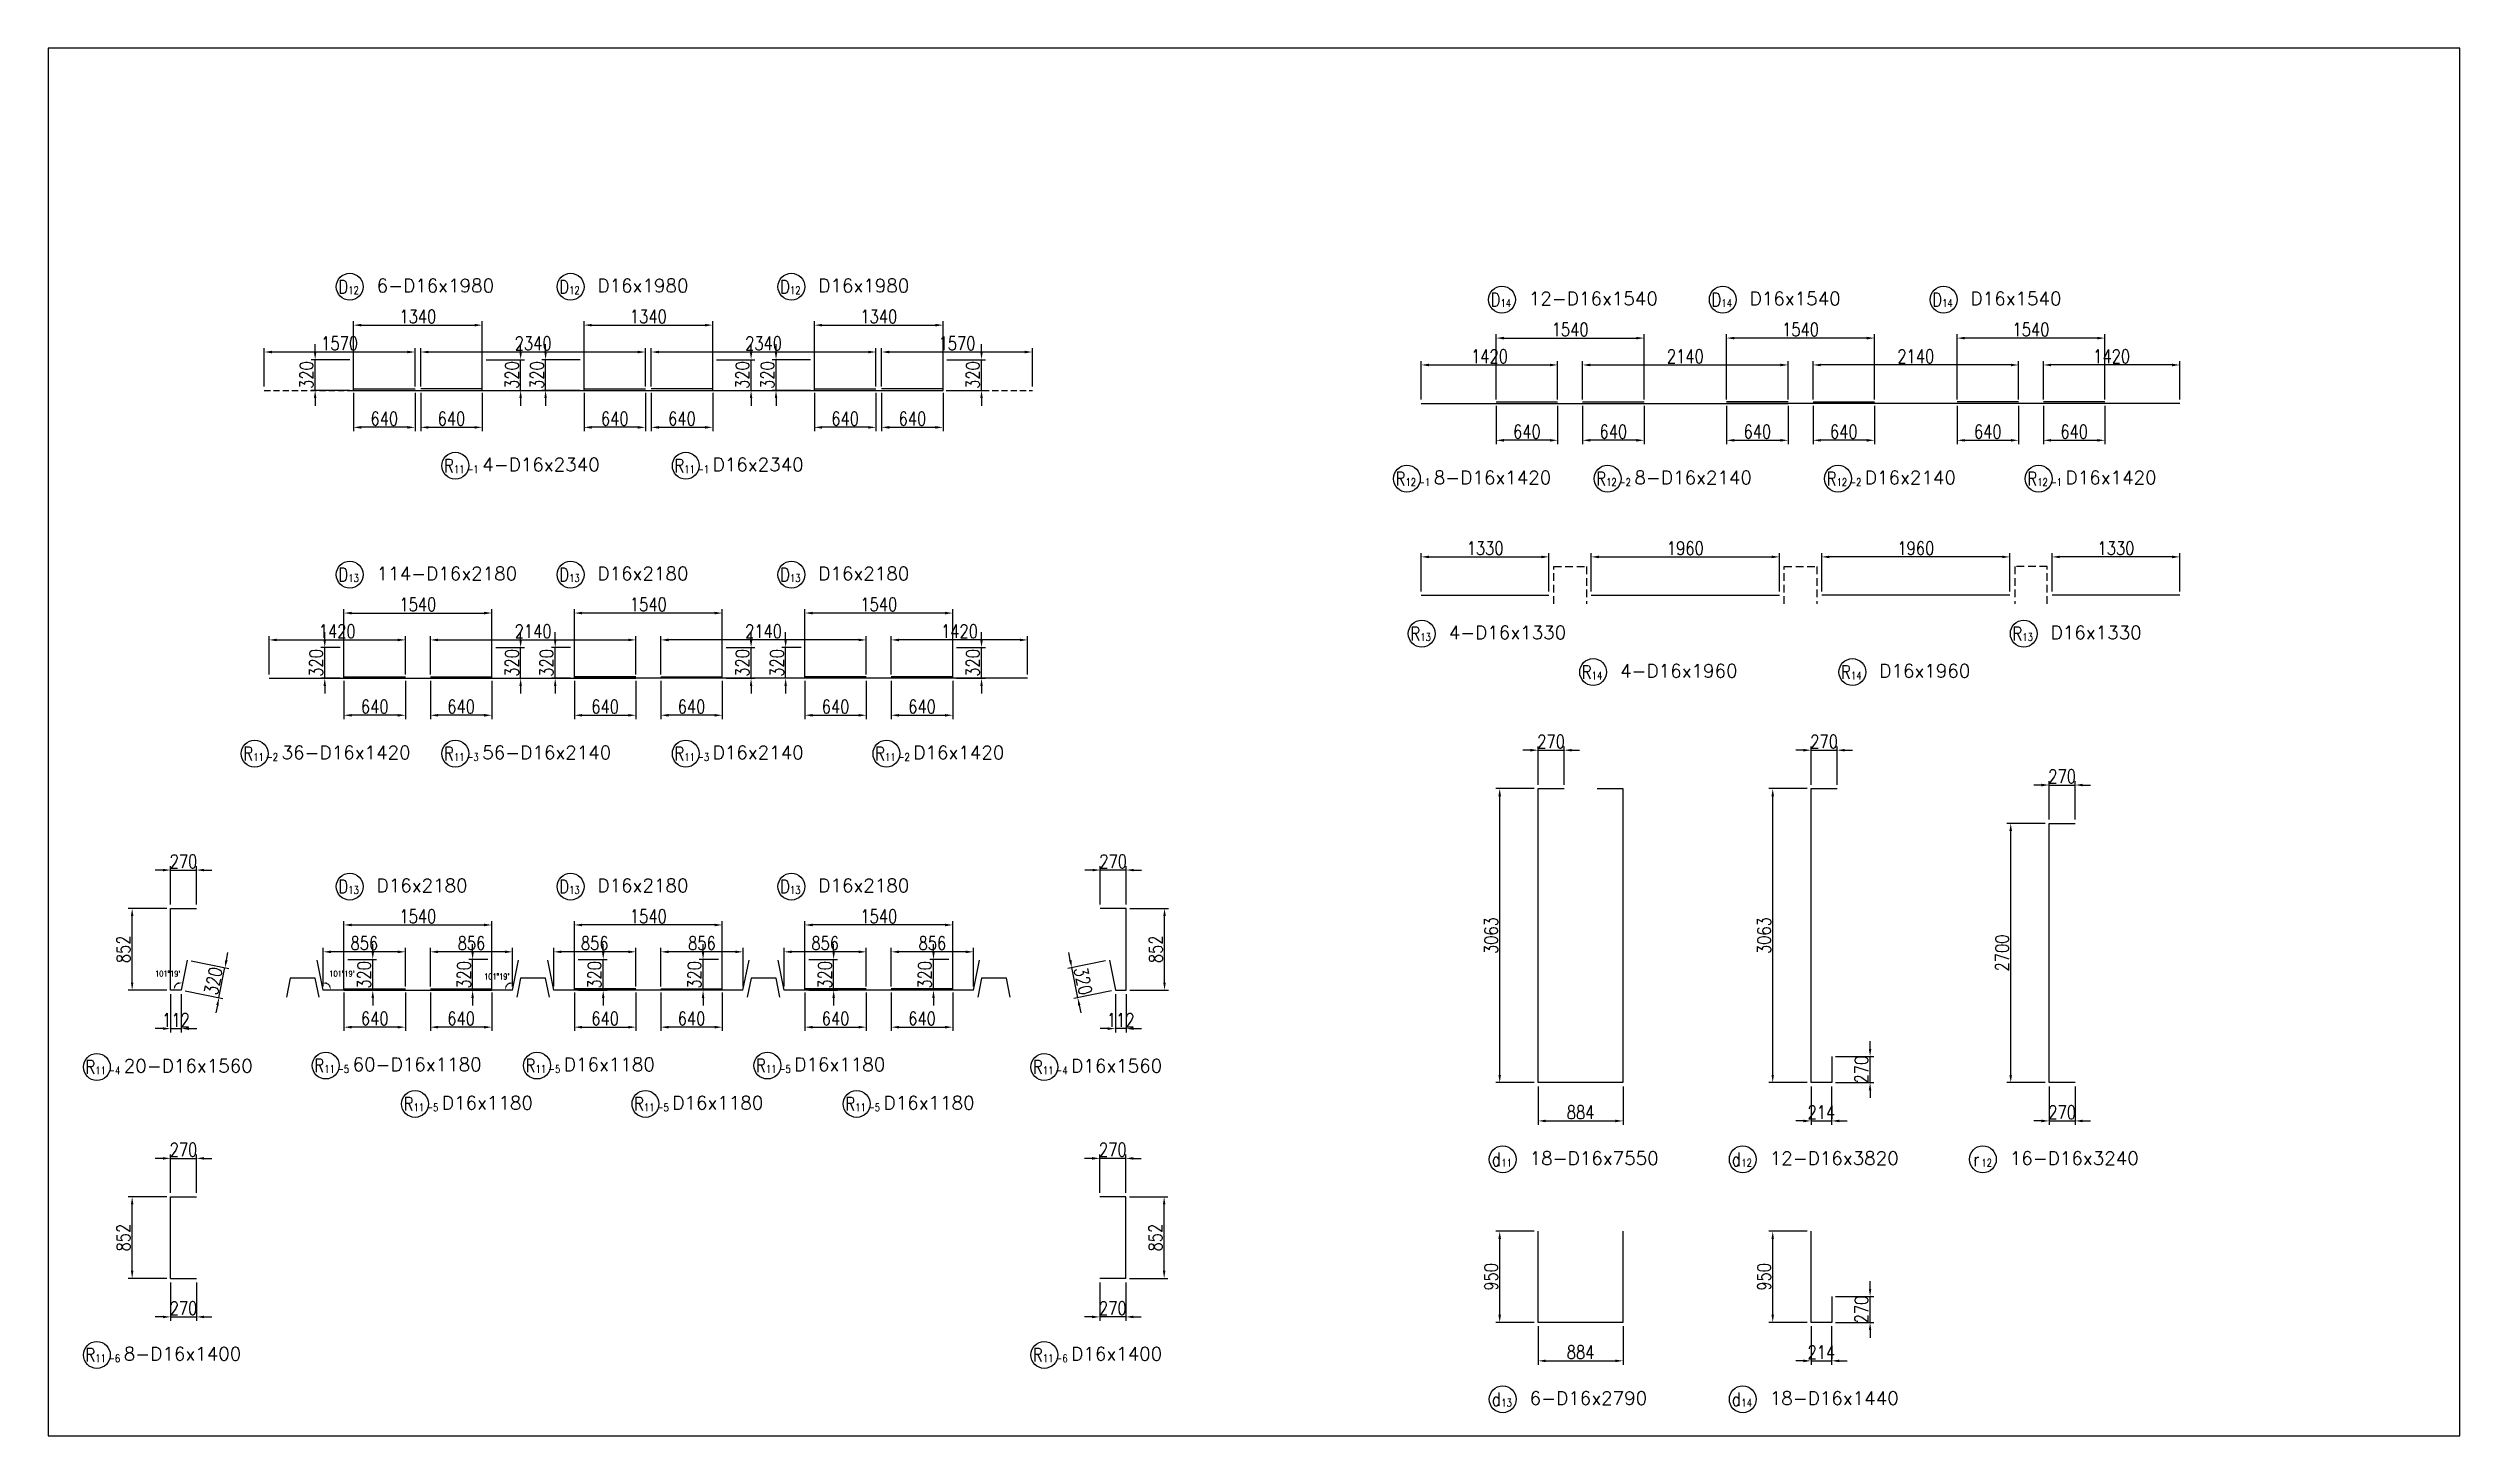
# Model space of a CAD drawing. Header units: millimetres. Extents: x -41433 to 131500, y -94900 to 39745.
# Drawn here: x 0 to 25116, y 16250 to 30708 of the extents above; entities that cross this region are included whole.
import ezdxf
from ezdxf.enums import TextEntityAlignment as Align

# ---------------------------------------------------------------- set-up
doc = ezdxf.new("R2010")
doc.units = ezdxf.units.MM
doc.header["$LTSCALE"] = 160
doc.header["$MEASUREMENT"] = 0
doc.linetypes.add('DASHED', pattern=[0.75, 0.5, -0.25])
doc.layers.get('DEFPOINTS').update_dxf_attribs({"color": 53, "linetype": 'CONTINUOUS'})
for name, color, linetype in [('DIM', 6, 'CONTINUOUS'), ('DIM-L', 6, 'CONTINUOUS'), ('GAIKEI-KEIKAKU', 4, 'CONTINUOUS'), ('TEKKIN-C', 3, 'CONTINUOUS'), ('TEKKIN-L', 2, 'CONTINUOUS'), ('TEKKIN-R', 3, 'CONTINUOUS'), ('TEKKIN-S', 3, 'CONTINUOUS'), ('TEXT', 4, 'CONTINUOUS'), ('TEXT-文字', 4, 'CONTINUOUS')]:
    doc.layers.add(name, color=color, linetype=linetype)
doc.styles.add('DIM-TEXT', font='ROMANS', dxfattribs={"width": 0.8, "bigfont": 'EXTFONT'})
doc.styles.add('MSゴシック', font='')
doc.styles.add('romans', font='romans.shx', dxfattribs={"bigfont": 'extfont.shx'})
doc.styles.get('MSゴシック').set_extended_font_data('MS Gothic')
doc.dimstyles.new('DIM20', dxfattribs={"dimscale": 20, "dimtxt": 3.5, "dimasz": 2.5, "dimexe": 1, "dimexo": 1, "dimgap": 1, "dimtad": 3, "dimdec": 1, "dimrnd": 1, "dimdsep": 46, "dimtxsty": 'DIM-TEXT', "dimcen": 0, "dimclrt": 4, "dimaunit": 1, "dimadec": 3, "dimazin": 2, "dimtfac": 1, "dimtdec": 1, "dimtix": 1, "dimtmove": 2, "dimatfit": 3, "dimfxl": 1, "dimtolj": 1, "dimtzin": 0, "dimlwd": -1, "dimlwe": -1, "dimarcsym": 0})
doc.dimstyles.new('DIM40', dxfattribs={"dimscale": 40, "dimtxt": 3.5, "dimasz": 2, "dimexe": 1, "dimexo": 1, "dimgap": 0.5, "dimtad": 1, "dimdec": 0, "dimzin": 9, "dimdsep": 46, "dimtxsty": 'DIM-TEXT', "dimcen": 0, "dimclrt": 4, "dimaunit": 1, "dimadec": 4, "dimazin": 0, "dimtfac": 1, "dimtdec": 0, "dimtix": 1, "dimtmove": 2, "dimatfit": 0, "dimfxl": 1, "dimlwd": -1, "dimlwe": -1, "dimarcsym": 0})

msp = doc.modelspace()

# ---------------------------------------------------------------- blocks, each defined once
blk = doc.blocks.new('*D321')
at = {"layer": 'DEFPOINTS', "color": 0, "ltscale": 0.8, "transparency": 16777216}
for p in [(18030, 25408), (16070, 25008), (18030, 25008)]:
    blk.add_point(p, dxfattribs=at)
at = {"layer": 'DIM', "color": 0, "ltscale": 0.8, "transparency": 16777216}
for p, q in [((16070, 25048), (16070, 25448)), ((16150, 25408), (17950, 25408)), ((18030, 25048), (18030, 25448))]:
    blk.add_line(p, q, dxfattribs=at)
for points in [[(16150, 25421), (16150, 25394), (16070, 25408)], [(17950, 25421), (17950, 25394), (18030, 25408)]]:
    blk.add_solid(points, dxfattribs=at)
at = {"layer": 'DIM', "color": 4, "ltscale": 0.8, "transparency": 16777216, "insert": (17050, 25498), "char_height": 140, "attachment_point": 5, "style": 'DIM-TEXT'}
blk.add_mtext('1960', dxfattribs=at)
blk = doc.blocks.new('*D322')
at = {"layer": 'DEFPOINTS', "color": 0, "ltscale": 0.8, "transparency": 16777216}
for p in [(15630, 25408), (14300, 25008), (15630, 25008)]:
    blk.add_point(p, dxfattribs=at)
at = {"layer": 'DIM', "color": 0, "ltscale": 0.8, "transparency": 16777216}
for p, q in [((14300, 25048), (14300, 25448)), ((14380, 25408), (15550, 25408)), ((15630, 25048), (15630, 25448))]:
    blk.add_line(p, q, dxfattribs=at)
for points in [[(14380, 25421), (14380, 25394), (14300, 25408)], [(15550, 25421), (15550, 25394), (15630, 25408)]]:
    blk.add_solid(points, dxfattribs=at)
at = {"layer": 'DIM', "color": 4, "ltscale": 0.8, "transparency": 16777216, "insert": (14965, 25498), "char_height": 140, "attachment_point": 5, "style": 'DIM-TEXT'}
blk.add_mtext('1330', dxfattribs=at)
blk = doc.blocks.new('*D323')
at = {"layer": 'DEFPOINTS', "color": 0, "ltscale": 0.8, "transparency": 16777216}
for p in [(18470, 25408), (18470, 25008), (20430, 25008)]:
    blk.add_point(p, dxfattribs=at)
at = {"layer": 'DIM', "color": 0, "ltscale": 0.8, "transparency": 16777216}
for p, q in [((18470, 25048), (18470, 25448)), ((20350, 25408), (18550, 25408)), ((20430, 25048), (20430, 25448))]:
    blk.add_line(p, q, dxfattribs=at)
for points in [[(18550, 25421), (18550, 25394), (18470, 25408)], [(20350, 25421), (20350, 25394), (20430, 25408)]]:
    blk.add_solid(points, dxfattribs=at)
at = {"layer": 'DIM', "color": 4, "ltscale": 0.8, "transparency": 16777216, "insert": (19450, 25498), "char_height": 140, "attachment_point": 5, "style": 'DIM-TEXT'}
blk.add_mtext('1960', dxfattribs=at)
blk = doc.blocks.new('*D324')
at = {"layer": 'DEFPOINTS', "color": 0, "ltscale": 0.8, "transparency": 16777216}
for p in [(20870, 25408), (20870, 25008), (22200, 25008)]:
    blk.add_point(p, dxfattribs=at)
at = {"layer": 'DIM', "color": 0, "ltscale": 0.8, "transparency": 16777216}
for p, q in [((20870, 25048), (20870, 25448)), ((22120, 25408), (20950, 25408)), ((22200, 25048), (22200, 25448))]:
    blk.add_line(p, q, dxfattribs=at)
for points in [[(20950, 25421), (20950, 25394), (20870, 25408)], [(22120, 25421), (22120, 25394), (22200, 25408)]]:
    blk.add_solid(points, dxfattribs=at)
at = {"layer": 'DIM', "color": 4, "ltscale": 0.8, "transparency": 16777216, "insert": (21535, 25498), "char_height": 140, "attachment_point": 5, "style": 'DIM-TEXT'}
blk.add_mtext('1330', dxfattribs=at)
blk = doc.blocks.new('*D325')
at = {"layer": 'DEFPOINTS', "color": 0, "ltscale": 0.8, "transparency": 16777216}
for p in [(5480, 20908), (6120, 20908), (6120, 20508)]:
    blk.add_point(p, dxfattribs=at)
at = {"layer": 'DIM', "color": 0, "ltscale": 0.8, "transparency": 16777216}
for p, q in [((5480, 20868), (5480, 20468)), ((6120, 20868), (6120, 20468)), ((5560, 20508), (6040, 20508))]:
    blk.add_line(p, q, dxfattribs=at)
for points in [[(5560, 20521), (5560, 20494), (5480, 20508)], [(6040, 20521), (6040, 20494), (6120, 20508)]]:
    blk.add_solid(points, dxfattribs=at)
at = {"layer": 'DIM', "color": 4, "ltscale": 0.8, "transparency": 16777216, "insert": (5800, 20598), "char_height": 140, "attachment_point": 5, "style": 'DIM-TEXT'}
blk.add_mtext('640', dxfattribs=at)
blk = doc.blocks.new('*D326')
at = {"layer": 'DEFPOINTS', "color": 0, "ltscale": 0.8, "transparency": 16777216}
for p in [(5480, 21573), (5480, 20893), (7020, 20893)]:
    blk.add_point(p, dxfattribs=at)
at = {"layer": 'DIM', "color": 0, "ltscale": 0.8, "transparency": 16777216}
for p, q in [((5480, 20933), (5480, 21613)), ((7020, 20933), (7020, 21613)), ((6940, 21573), (5560, 21573))]:
    blk.add_line(p, q, dxfattribs=at)
for points in [[(5560, 21586), (5560, 21559), (5480, 21573)], [(6940, 21586), (6940, 21559), (7020, 21573)]]:
    blk.add_solid(points, dxfattribs=at)
at = {"layer": 'DIM', "color": 4, "ltscale": 0.8, "transparency": 16777216, "insert": (6250, 21663), "char_height": 140, "attachment_point": 5, "style": 'DIM-TEXT'}
blk.add_mtext('1540', dxfattribs=at)
blk = doc.blocks.new('*D327')
at = {"layer": 'DEFPOINTS', "color": 0, "ltscale": 0.8, "transparency": 16777216}
for p in [(3980, 20908), (4620, 20908), (3980, 20508)]:
    blk.add_point(p, dxfattribs=at)
at = {"layer": 'DIM', "color": 0, "ltscale": 0.8, "transparency": 16777216}
for p, q in [((3980, 20868), (3980, 20468)), ((4620, 20868), (4620, 20468)), ((4540, 20508), (4060, 20508))]:
    blk.add_line(p, q, dxfattribs=at)
for points in [[(4060, 20521), (4060, 20494), (3980, 20508)], [(4540, 20521), (4540, 20494), (4620, 20508)]]:
    blk.add_solid(points, dxfattribs=at)
at = {"layer": 'DIM', "color": 4, "ltscale": 0.8, "transparency": 16777216, "insert": (4300, 20598), "char_height": 140, "attachment_point": 5, "style": 'DIM-TEXT'}
blk.add_mtext('640', dxfattribs=at)
blk = doc.blocks.new('*D328')
at = {"layer": 'DEFPOINTS', "color": 0, "ltscale": 0.8, "transparency": 16777216}
for p in [(3080, 20908), (3720, 20908), (3080, 20508)]:
    blk.add_point(p, dxfattribs=at)
at = {"layer": 'DIM', "color": 0, "ltscale": 0.8, "transparency": 16777216}
for p, q in [((3080, 20868), (3080, 20468)), ((3720, 20868), (3720, 20468)), ((3640, 20508), (3160, 20508))]:
    blk.add_line(p, q, dxfattribs=at)
for points in [[(3160, 20521), (3160, 20494), (3080, 20508)], [(3640, 20521), (3640, 20494), (3720, 20508)]]:
    blk.add_solid(points, dxfattribs=at)
at = {"layer": 'DIM', "color": 4, "ltscale": 0.8, "transparency": 16777216, "insert": (3400, 20598), "char_height": 140, "attachment_point": 5, "style": 'DIM-TEXT'}
blk.add_mtext('640', dxfattribs=at)
blk = doc.blocks.new('*D329')
at = {"layer": 'DEFPOINTS', "color": 0, "ltscale": 0.8, "transparency": 16777216}
for p in [(4620, 21573), (3080, 20893), (4620, 20893)]:
    blk.add_point(p, dxfattribs=at)
at = {"layer": 'DIM', "color": 0, "ltscale": 0.8, "transparency": 16777216}
for p, q in [((3080, 20933), (3080, 21613)), ((4620, 20933), (4620, 21613)), ((3160, 21573), (4540, 21573))]:
    blk.add_line(p, q, dxfattribs=at)
for points in [[(3160, 21586), (3160, 21559), (3080, 21573)], [(4540, 21586), (4540, 21559), (4620, 21573)]]:
    blk.add_solid(points, dxfattribs=at)
at = {"layer": 'DIM', "color": 4, "ltscale": 0.8, "transparency": 16777216, "insert": (3850, 21663), "char_height": 140, "attachment_point": 5, "style": 'DIM-TEXT'}
blk.add_mtext('1540', dxfattribs=at)
blk = doc.blocks.new('*D330')
at = {"layer": 'DEFPOINTS', "color": 0, "ltscale": 0.8, "transparency": 16777216}
for p in [(2864, 21293), (2864, 20893), (3720, 20893)]:
    blk.add_point(p, dxfattribs=at)
at = {"layer": 'DIM', "color": 0, "ltscale": 0.8, "transparency": 16777216}
for p, q in [((2864, 20933), (2864, 21333)), ((3640, 21293), (2944, 21293)), ((3720, 20933), (3720, 21333))]:
    blk.add_line(p, q, dxfattribs=at)
for points in [[(2944, 21306), (2944, 21279), (2864, 21293)], [(3640, 21306), (3640, 21279), (3720, 21293)]]:
    blk.add_solid(points, dxfattribs=at)
at = {"layer": 'DIM', "color": 4, "ltscale": 0.8, "transparency": 16777216, "insert": (3292, 21383), "char_height": 140, "attachment_point": 5, "style": 'DIM-TEXT'}
blk.add_mtext('856', dxfattribs=at)
blk = doc.blocks.new('*D331')
at = {"layer": 'DEFPOINTS', "color": 0, "ltscale": 0.8, "transparency": 16777216}
for p in [(3980, 21293), (3980, 20893), (4836, 20893)]:
    blk.add_point(p, dxfattribs=at)
at = {"layer": 'DIM', "color": 0, "ltscale": 0.8, "transparency": 16777216}
for p, q in [((3980, 20933), (3980, 21333)), ((4756, 21293), (4060, 21293)), ((4836, 20933), (4836, 21333))]:
    blk.add_line(p, q, dxfattribs=at)
for points in [[(4060, 21306), (4060, 21279), (3980, 21293)], [(4756, 21306), (4756, 21279), (4836, 21293)]]:
    blk.add_solid(points, dxfattribs=at)
at = {"layer": 'DIM', "color": 4, "ltscale": 0.8, "transparency": 16777216, "insert": (4408, 21383), "char_height": 140, "attachment_point": 5, "style": 'DIM-TEXT'}
blk.add_mtext('856', dxfattribs=at)
blk = doc.blocks.new('*D332')
at = {"layer": 'DEFPOINTS', "color": 0, "ltscale": 0.8, "transparency": 16777216}
for p in [(6380, 20908), (7020, 20908), (6380, 20508)]:
    blk.add_point(p, dxfattribs=at)
at = {"layer": 'DIM', "color": 0, "ltscale": 0.8, "transparency": 16777216}
for p, q in [((6380, 20868), (6380, 20468)), ((7020, 20868), (7020, 20468)), ((6940, 20508), (6460, 20508))]:
    blk.add_line(p, q, dxfattribs=at)
for points in [[(6460, 20521), (6460, 20494), (6380, 20508)], [(6940, 20521), (6940, 20494), (7020, 20508)]]:
    blk.add_solid(points, dxfattribs=at)
at = {"layer": 'DIM', "color": 4, "ltscale": 0.8, "transparency": 16777216, "insert": (6700, 20598), "char_height": 140, "attachment_point": 5, "style": 'DIM-TEXT'}
blk.add_mtext('640', dxfattribs=at)
blk = doc.blocks.new('*D333')
at = {"layer": 'DEFPOINTS', "color": 0, "ltscale": 0.8, "transparency": 16777216}
for p in [(7880, 20908), (8520, 20908), (8520, 20508)]:
    blk.add_point(p, dxfattribs=at)
at = {"layer": 'DIM', "color": 0, "ltscale": 0.8, "transparency": 16777216}
for p, q in [((7880, 20868), (7880, 20468)), ((8520, 20868), (8520, 20468)), ((7960, 20508), (8440, 20508))]:
    blk.add_line(p, q, dxfattribs=at)
for points in [[(7960, 20521), (7960, 20494), (7880, 20508)], [(8440, 20521), (8440, 20494), (8520, 20508)]]:
    blk.add_solid(points, dxfattribs=at)
at = {"layer": 'DIM', "color": 4, "ltscale": 0.8, "transparency": 16777216, "insert": (8200, 20598), "char_height": 140, "attachment_point": 5, "style": 'DIM-TEXT'}
blk.add_mtext('640', dxfattribs=at)
blk = doc.blocks.new('*D334')
at = {"layer": 'DEFPOINTS', "color": 0, "ltscale": 0.8, "transparency": 16777216}
for p in [(8780, 20908), (9420, 20908), (9420, 20508)]:
    blk.add_point(p, dxfattribs=at)
at = {"layer": 'DIM', "color": 0, "ltscale": 0.8, "transparency": 16777216}
for p, q in [((8780, 20868), (8780, 20468)), ((9420, 20868), (9420, 20468)), ((8860, 20508), (9340, 20508))]:
    blk.add_line(p, q, dxfattribs=at)
for points in [[(8860, 20521), (8860, 20494), (8780, 20508)], [(9340, 20521), (9340, 20494), (9420, 20508)]]:
    blk.add_solid(points, dxfattribs=at)
at = {"layer": 'DIM', "color": 4, "ltscale": 0.8, "transparency": 16777216, "insert": (9100, 20598), "char_height": 140, "attachment_point": 5, "style": 'DIM-TEXT'}
blk.add_mtext('640', dxfattribs=at)
blk = doc.blocks.new('*D335')
at = {"layer": 'DEFPOINTS', "color": 0, "ltscale": 0.8, "transparency": 16777216}
for p in [(7880, 21573), (7880, 20893), (9420, 20893)]:
    blk.add_point(p, dxfattribs=at)
at = {"layer": 'DIM', "color": 0, "ltscale": 0.8, "transparency": 16777216}
for p, q in [((7880, 20933), (7880, 21613)), ((9420, 20933), (9420, 21613)), ((9340, 21573), (7960, 21573))]:
    blk.add_line(p, q, dxfattribs=at)
for points in [[(7960, 21586), (7960, 21559), (7880, 21573)], [(9340, 21586), (9340, 21559), (9420, 21573)]]:
    blk.add_solid(points, dxfattribs=at)
at = {"layer": 'DIM', "color": 4, "ltscale": 0.8, "transparency": 16777216, "insert": (8650, 21663), "char_height": 140, "attachment_point": 5, "style": 'DIM-TEXT'}
blk.add_mtext('1540', dxfattribs=at)
blk = doc.blocks.new('*D336')
at = {"layer": 'DEFPOINTS', "color": 0, "ltscale": 0.8, "transparency": 16777216}
for p in [(6280, 27158), (6920, 27158), (6920, 26758)]:
    blk.add_point(p, dxfattribs=at)
at = {"layer": 'DIM', "color": 0, "ltscale": 0.8, "transparency": 16777216}
for p, q in [((6280, 27118), (6280, 26718)), ((6920, 27118), (6920, 26718)), ((6360, 26758), (6840, 26758))]:
    blk.add_line(p, q, dxfattribs=at)
for points in [[(6360, 26771), (6360, 26744), (6280, 26758)], [(6840, 26771), (6840, 26744), (6920, 26758)]]:
    blk.add_solid(points, dxfattribs=at)
at = {"layer": 'DIM', "color": 4, "ltscale": 0.8, "transparency": 16777216, "insert": (6600, 26848), "char_height": 140, "attachment_point": 5, "style": 'DIM-TEXT'}
blk.add_mtext('640', dxfattribs=at)
blk = doc.blocks.new('*D337')
at = {"layer": 'DEFPOINTS', "color": 0, "ltscale": 0.8, "transparency": 16777216}
for p in [(5580, 27158), (6220, 27158), (5580, 26758)]:
    blk.add_point(p, dxfattribs=at)
at = {"layer": 'DIM', "color": 0, "ltscale": 0.8, "transparency": 16777216}
for p, q in [((5580, 27118), (5580, 26718)), ((6220, 27118), (6220, 26718)), ((6140, 26758), (5660, 26758))]:
    blk.add_line(p, q, dxfattribs=at)
for points in [[(5660, 26771), (5660, 26744), (5580, 26758)], [(6140, 26771), (6140, 26744), (6220, 26758)]]:
    blk.add_solid(points, dxfattribs=at)
at = {"layer": 'DIM', "color": 4, "ltscale": 0.8, "transparency": 16777216, "insert": (5900, 26848), "char_height": 140, "attachment_point": 5, "style": 'DIM-TEXT'}
blk.add_mtext('640', dxfattribs=at)
blk = doc.blocks.new('*D338')
at = {"layer": 'DEFPOINTS', "color": 0, "ltscale": 0.8, "transparency": 16777216}
for p in [(6920, 27823), (5580, 27143), (6920, 27143)]:
    blk.add_point(p, dxfattribs=at)
at = {"layer": 'DIM', "color": 0, "ltscale": 0.8, "transparency": 16777216}
for p, q in [((5580, 27183), (5580, 27863)), ((5660, 27823), (6840, 27823)), ((6920, 27183), (6920, 27863))]:
    blk.add_line(p, q, dxfattribs=at)
for points in [[(5660, 27836), (5660, 27809), (5580, 27823)], [(6840, 27836), (6840, 27809), (6920, 27823)]]:
    blk.add_solid(points, dxfattribs=at)
at = {"layer": 'DIM', "color": 4, "ltscale": 0.8, "transparency": 16777216, "insert": (6250, 27913), "char_height": 140, "attachment_point": 5, "style": 'DIM-TEXT'}
blk.add_mtext('1340', dxfattribs=at)
blk = doc.blocks.new('*D339')
at = {"layer": 'DEFPOINTS', "color": 0, "ltscale": 0.8, "transparency": 16777216}
for p in [(8680, 27158), (9320, 27158), (9320, 26758)]:
    blk.add_point(p, dxfattribs=at)
at = {"layer": 'DIM', "color": 0, "ltscale": 0.8, "transparency": 16777216}
for p, q in [((8680, 27118), (8680, 26718)), ((9320, 27118), (9320, 26718)), ((8760, 26758), (9240, 26758))]:
    blk.add_line(p, q, dxfattribs=at)
for points in [[(8760, 26771), (8760, 26744), (8680, 26758)], [(9240, 26771), (9240, 26744), (9320, 26758)]]:
    blk.add_solid(points, dxfattribs=at)
at = {"layer": 'DIM', "color": 4, "ltscale": 0.8, "transparency": 16777216, "insert": (9000, 26848), "char_height": 140, "attachment_point": 5, "style": 'DIM-TEXT'}
blk.add_mtext('640', dxfattribs=at)
blk = doc.blocks.new('*D340')
at = {"layer": 'DEFPOINTS', "color": 0, "ltscale": 0.8, "transparency": 16777216}
for p in [(7980, 27158), (8620, 27158), (7980, 26758)]:
    blk.add_point(p, dxfattribs=at)
at = {"layer": 'DIM', "color": 0, "ltscale": 0.8, "transparency": 16777216}
for p, q in [((7980, 27118), (7980, 26718)), ((8620, 27118), (8620, 26718)), ((8540, 26758), (8060, 26758))]:
    blk.add_line(p, q, dxfattribs=at)
for points in [[(8060, 26771), (8060, 26744), (7980, 26758)], [(8540, 26771), (8540, 26744), (8620, 26758)]]:
    blk.add_solid(points, dxfattribs=at)
at = {"layer": 'DIM', "color": 4, "ltscale": 0.8, "transparency": 16777216, "insert": (8300, 26848), "char_height": 140, "attachment_point": 5, "style": 'DIM-TEXT'}
blk.add_mtext('640', dxfattribs=at)
blk = doc.blocks.new('*D341')
at = {"layer": 'DEFPOINTS', "color": 0, "ltscale": 0.8, "transparency": 16777216}
for p in [(9320, 27823), (7980, 27143), (9320, 27143)]:
    blk.add_point(p, dxfattribs=at)
at = {"layer": 'DIM', "color": 0, "ltscale": 0.8, "transparency": 16777216}
for p, q in [((7980, 27183), (7980, 27863)), ((8060, 27823), (9240, 27823)), ((9320, 27183), (9320, 27863))]:
    blk.add_line(p, q, dxfattribs=at)
for points in [[(8060, 27836), (8060, 27809), (7980, 27823)], [(9240, 27836), (9240, 27809), (9320, 27823)]]:
    blk.add_solid(points, dxfattribs=at)
at = {"layer": 'DIM', "color": 4, "ltscale": 0.8, "transparency": 16777216, "insert": (8650, 27913), "char_height": 140, "attachment_point": 5, "style": 'DIM-TEXT'}
blk.add_mtext('1340', dxfattribs=at)
blk = doc.blocks.new('*D342')
at = {"layer": 'DEFPOINTS', "color": 0, "ltscale": 0.8, "transparency": 16777216}
for p in [(3880, 27158), (4520, 27158), (4520, 26758)]:
    blk.add_point(p, dxfattribs=at)
at = {"layer": 'DIM', "color": 0, "ltscale": 0.8, "transparency": 16777216}
for p, q in [((3880, 27118), (3880, 26718)), ((4520, 27118), (4520, 26718)), ((3960, 26758), (4440, 26758))]:
    blk.add_line(p, q, dxfattribs=at)
for points in [[(3960, 26771), (3960, 26744), (3880, 26758)], [(4440, 26771), (4440, 26744), (4520, 26758)]]:
    blk.add_solid(points, dxfattribs=at)
at = {"layer": 'DIM', "color": 4, "ltscale": 0.8, "transparency": 16777216, "insert": (4200, 26848), "char_height": 140, "attachment_point": 5, "style": 'DIM-TEXT'}
blk.add_mtext('640', dxfattribs=at)
blk = doc.blocks.new('*D343')
at = {"layer": 'DEFPOINTS', "color": 0, "ltscale": 0.8, "transparency": 16777216}
for p in [(3180, 27158), (3820, 27158), (3180, 26758)]:
    blk.add_point(p, dxfattribs=at)
at = {"layer": 'DIM', "color": 0, "ltscale": 0.8, "transparency": 16777216}
for p, q in [((3180, 27118), (3180, 26718)), ((3820, 27118), (3820, 26718)), ((3740, 26758), (3260, 26758))]:
    blk.add_line(p, q, dxfattribs=at)
for points in [[(3260, 26771), (3260, 26744), (3180, 26758)], [(3740, 26771), (3740, 26744), (3820, 26758)]]:
    blk.add_solid(points, dxfattribs=at)
at = {"layer": 'DIM', "color": 4, "ltscale": 0.8, "transparency": 16777216, "insert": (3500, 26848), "char_height": 140, "attachment_point": 5, "style": 'DIM-TEXT'}
blk.add_mtext('640', dxfattribs=at)
blk = doc.blocks.new('*D344')
at = {"layer": 'DEFPOINTS', "color": 0, "ltscale": 0.8, "transparency": 16777216}
for p in [(4520, 27823), (3180, 27143), (4520, 27143)]:
    blk.add_point(p, dxfattribs=at)
at = {"layer": 'DIM', "color": 0, "ltscale": 0.8, "transparency": 16777216}
for p, q in [((3180, 27183), (3180, 27863)), ((3260, 27823), (4440, 27823)), ((4520, 27183), (4520, 27863))]:
    blk.add_line(p, q, dxfattribs=at)
for points in [[(3260, 27836), (3260, 27809), (3180, 27823)], [(4440, 27836), (4440, 27809), (4520, 27823)]]:
    blk.add_solid(points, dxfattribs=at)
at = {"layer": 'DIM', "color": 4, "ltscale": 0.8, "transparency": 16777216, "insert": (3850, 27913), "char_height": 140, "attachment_point": 5, "style": 'DIM-TEXT'}
blk.add_mtext('1340', dxfattribs=at)
blk = doc.blocks.new('*D345')
at = {"layer": 'DEFPOINTS', "color": 0, "ltscale": 0.8, "transparency": 16777216}
for p in [(10250, 27543), (8680, 27143), (10250, 27143)]:
    blk.add_point(p, dxfattribs=at)
at = {"layer": 'DIM', "color": 0, "ltscale": 0.8, "transparency": 16777216}
for p, q in [((8680, 27183), (8680, 27583)), ((8760, 27543), (10170, 27543)), ((10250, 27183), (10250, 27583))]:
    blk.add_line(p, q, dxfattribs=at)
for points in [[(8760, 27556), (8760, 27529), (8680, 27543)], [(10170, 27556), (10170, 27529), (10250, 27543)]]:
    blk.add_solid(points, dxfattribs=at)
at = {"layer": 'DIM', "color": 4, "ltscale": 0.8, "transparency": 16777216, "insert": (9465, 27633), "char_height": 140, "attachment_point": 5, "style": 'DIM-TEXT'}
blk.add_mtext('1570', dxfattribs=at)
blk = doc.blocks.new('*D346')
at = {"layer": 'DEFPOINTS', "color": 0, "ltscale": 0.8, "transparency": 16777216}
for p in [(8620, 27543), (6280, 27143), (8620, 27143)]:
    blk.add_point(p, dxfattribs=at)
at = {"layer": 'DIM', "color": 0, "ltscale": 0.8, "transparency": 16777216}
for p, q in [((6280, 27183), (6280, 27583)), ((6360, 27543), (8540, 27543)), ((8620, 27183), (8620, 27583))]:
    blk.add_line(p, q, dxfattribs=at)
for points in [[(6360, 27556), (6360, 27529), (6280, 27543)], [(8540, 27556), (8540, 27529), (8620, 27543)]]:
    blk.add_solid(points, dxfattribs=at)
at = {"layer": 'DIM', "color": 4, "ltscale": 0.8, "transparency": 16777216, "insert": (7450, 27633), "char_height": 140, "attachment_point": 5, "style": 'DIM-TEXT'}
blk.add_mtext('2340', dxfattribs=at)
blk = doc.blocks.new('*D347')
at = {"layer": 'DEFPOINTS', "color": 0, "ltscale": 0.8, "transparency": 16777216}
for p in [(6220, 27543), (3880, 27143), (6220, 27143)]:
    blk.add_point(p, dxfattribs=at)
at = {"layer": 'DIM', "color": 0, "ltscale": 0.8, "transparency": 16777216}
for p, q in [((3880, 27183), (3880, 27583)), ((3960, 27543), (6140, 27543)), ((6220, 27183), (6220, 27583))]:
    blk.add_line(p, q, dxfattribs=at)
for points in [[(3960, 27556), (3960, 27529), (3880, 27543)], [(6140, 27556), (6140, 27529), (6220, 27543)]]:
    blk.add_solid(points, dxfattribs=at)
at = {"layer": 'DIM', "color": 4, "ltscale": 0.8, "transparency": 16777216, "insert": (5050, 27633), "char_height": 140, "attachment_point": 5, "style": 'DIM-TEXT'}
blk.add_mtext('2340', dxfattribs=at)
blk = doc.blocks.new('*D348')
at = {"layer": 'DEFPOINTS', "color": 0, "ltscale": 0.8, "transparency": 16777216}
for p in [(3820, 27543), (2250, 27143), (3820, 27143)]:
    blk.add_point(p, dxfattribs=at)
at = {"layer": 'DIM', "color": 0, "ltscale": 0.8, "transparency": 16777216}
for p, q in [((2250, 27183), (2250, 27583)), ((2330, 27543), (3740, 27543)), ((3820, 27183), (3820, 27583))]:
    blk.add_line(p, q, dxfattribs=at)
for points in [[(2330, 27556), (2330, 27529), (2250, 27543)], [(3740, 27556), (3740, 27529), (3820, 27543)]]:
    blk.add_solid(points, dxfattribs=at)
at = {"layer": 'DIM', "color": 4, "ltscale": 0.8, "transparency": 16777216, "insert": (3035, 27633), "char_height": 140, "attachment_point": 5, "style": 'DIM-TEXT'}
blk.add_mtext('1570', dxfattribs=at)
blk = doc.blocks.new('加工図文字列（JR）')
at = {"layer": 'TEXT-文字', "color": 6}
blk.add_circle((0, 0), 3.5, dxfattribs=at)
at = {"layer": 'DEFPOINTS', "ltscale": 100, "style": 'MSゴシック'}
for tag, p in [('加工図_圧接鉄筋', (57.81, -4.14)), ('加工図_圧接個数', (62.62, -4.14)), ('加工図_加工形状', (68.3, -4.14)), ('加工図_施工分け2', (73.3, -4.14))]:
    blk.add_attdef(tag, text='', height=4, dxfattribs=at).set_placement(p, align=Align.BOTTOM_LEFT)
at = {"layer": 'TEXT-文字', "color": 4, "style": 'romans', "width": 0.8}
for tag, height, p in [('加工図_平均長', 3.5, (33.63, 3.03)), ('加工図_副記号', 2, (0.5, 0)), ('加工図_文字列', 3.5, (7, -2.5))]:
    blk.add_attdef(tag, text='', height=height, dxfattribs=at).set_placement(p, align=Align.BOTTOM_LEFT)
at = {"layer": 'TEXT-文字', "color": 4, "ltscale": 100, "style": 'romans', "width": 0.8}
blk.add_attdef('加工図_施工分け', text='', height=3.5, dxfattribs=at).set_placement((-5.5, 0), align=Align.MIDDLE_RIGHT)
at = {"layer": 'TEXT-文字', "color": 4, "style": 'romans', "width": 0.8}
blk.add_attdef('加工図_主記号', text='', height=3.5, dxfattribs=at).set_placement((-1.7, 0), align=Align.MIDDLE_CENTER)
for tag, p in [('加工図_番号', (1, -2.5)), ('加工図_枝番', (4.5, -2.5))]:
    blk.add_attdef(tag, text='', height=2, dxfattribs=at).set_placement(p, align=Align.BOTTOM_CENTER)
blk = doc.blocks.new('*D349')
at = {"layer": 'DEFPOINTS', "color": 0, "ltscale": 0.8, "transparency": 16777216}
for p in [(18380, 27023), (19020, 27023), (18380, 26623)]:
    blk.add_point(p, dxfattribs=at)
at = {"layer": 'DIM', "color": 0, "ltscale": 0.8, "transparency": 16777216}
for p, q in [((18380, 26983), (18380, 26583)), ((19020, 26983), (19020, 26583)), ((18940, 26623), (18460, 26623))]:
    blk.add_line(p, q, dxfattribs=at)
for points in [[(18460, 26636), (18460, 26609), (18380, 26623)], [(18940, 26636), (18940, 26609), (19020, 26623)]]:
    blk.add_solid(points, dxfattribs=at)
at = {"layer": 'DIM', "color": 4, "ltscale": 0.8, "transparency": 16777216, "insert": (18700, 26713), "char_height": 140, "attachment_point": 5, "style": 'DIM-TEXT'}
blk.add_mtext('640', dxfattribs=at)
blk = doc.blocks.new('*D350')
at = {"layer": 'DEFPOINTS', "color": 0, "ltscale": 0.8, "transparency": 16777216}
for p in [(19880, 27023), (20520, 27023), (20520, 26623)]:
    blk.add_point(p, dxfattribs=at)
at = {"layer": 'DIM', "color": 0, "ltscale": 0.8, "transparency": 16777216}
for p, q in [((19880, 26983), (19880, 26583)), ((20520, 26983), (20520, 26583)), ((19960, 26623), (20440, 26623))]:
    blk.add_line(p, q, dxfattribs=at)
for points in [[(19960, 26636), (19960, 26609), (19880, 26623)], [(20440, 26636), (20440, 26609), (20520, 26623)]]:
    blk.add_solid(points, dxfattribs=at)
at = {"layer": 'DIM', "color": 4, "ltscale": 0.8, "transparency": 16777216, "insert": (20200, 26713), "char_height": 140, "attachment_point": 5, "style": 'DIM-TEXT'}
blk.add_mtext('640', dxfattribs=at)
blk = doc.blocks.new('*D351')
at = {"layer": 'DEFPOINTS', "color": 0, "ltscale": 0.8, "transparency": 16777216}
for p in [(20780, 27023), (21420, 27023), (21420, 26623)]:
    blk.add_point(p, dxfattribs=at)
at = {"layer": 'DIM', "color": 0, "ltscale": 0.8, "transparency": 16777216}
for p, q in [((20780, 26983), (20780, 26583)), ((21420, 26983), (21420, 26583)), ((20860, 26623), (21340, 26623))]:
    blk.add_line(p, q, dxfattribs=at)
for points in [[(20860, 26636), (20860, 26609), (20780, 26623)], [(21340, 26636), (21340, 26609), (21420, 26623)]]:
    blk.add_solid(points, dxfattribs=at)
at = {"layer": 'DIM', "color": 4, "ltscale": 0.8, "transparency": 16777216, "insert": (21100, 26713), "char_height": 140, "attachment_point": 5, "style": 'DIM-TEXT'}
blk.add_mtext('640', dxfattribs=at)
blk = doc.blocks.new('*D352')
at = {"layer": 'DEFPOINTS', "color": 0, "ltscale": 0.8, "transparency": 16777216}
for p in [(19880, 27688), (19880, 27008), (21420, 27008)]:
    blk.add_point(p, dxfattribs=at)
at = {"layer": 'DIM', "color": 0, "ltscale": 0.8, "transparency": 16777216}
for p, q in [((19880, 27048), (19880, 27728)), ((21340, 27688), (19960, 27688)), ((21420, 27048), (21420, 27728))]:
    blk.add_line(p, q, dxfattribs=at)
for points in [[(19960, 27701), (19960, 27674), (19880, 27688)], [(21340, 27701), (21340, 27674), (21420, 27688)]]:
    blk.add_solid(points, dxfattribs=at)
at = {"layer": 'DIM', "color": 4, "ltscale": 0.8, "transparency": 16777216, "insert": (20650, 27778), "char_height": 140, "attachment_point": 5, "style": 'DIM-TEXT'}
blk.add_mtext('1540', dxfattribs=at)
blk = doc.blocks.new('*D353')
at = {"layer": 'DEFPOINTS', "color": 0, "ltscale": 0.8, "transparency": 16777216}
for p in [(18380, 27408), (18380, 27008), (20520, 27008)]:
    blk.add_point(p, dxfattribs=at)
at = {"layer": 'DIM', "color": 0, "ltscale": 0.8, "transparency": 16777216}
for p, q in [((18380, 27048), (18380, 27448)), ((20440, 27408), (18460, 27408)), ((20520, 27048), (20520, 27448))]:
    blk.add_line(p, q, dxfattribs=at)
for points in [[(18460, 27421), (18460, 27394), (18380, 27408)], [(20440, 27421), (20440, 27394), (20520, 27408)]]:
    blk.add_solid(points, dxfattribs=at)
at = {"layer": 'DIM', "color": 4, "ltscale": 0.8, "transparency": 16777216, "insert": (19450, 27498), "char_height": 140, "attachment_point": 5, "style": 'DIM-TEXT'}
blk.add_mtext('2140', dxfattribs=at)
blk = doc.blocks.new('*D354')
at = {"layer": 'DEFPOINTS', "color": 0, "ltscale": 0.8, "transparency": 16777216}
for p in [(20780, 27408), (20780, 27008), (22200, 27008)]:
    blk.add_point(p, dxfattribs=at)
at = {"layer": 'DIM', "color": 0, "ltscale": 0.8, "transparency": 16777216}
for p, q in [((20780, 27048), (20780, 27448)), ((22120, 27408), (20860, 27408)), ((22200, 27048), (22200, 27448))]:
    blk.add_line(p, q, dxfattribs=at)
for points in [[(20860, 27421), (20860, 27394), (20780, 27408)], [(22120, 27421), (22120, 27394), (22200, 27408)]]:
    blk.add_solid(points, dxfattribs=at)
at = {"layer": 'DIM', "color": 4, "ltscale": 0.8, "transparency": 16777216, "insert": (21490, 27498), "char_height": 140, "attachment_point": 5, "style": 'DIM-TEXT'}
blk.add_mtext('1420', dxfattribs=at)
blk = doc.blocks.new('*D355')
at = {"layer": 'DEFPOINTS', "color": 0, "ltscale": 0.8, "transparency": 16777216}
for p in [(17480, 27023), (18120, 27023), (18120, 26623)]:
    blk.add_point(p, dxfattribs=at)
at = {"layer": 'DIM', "color": 0, "ltscale": 0.8, "transparency": 16777216}
for p, q in [((17480, 26983), (17480, 26583)), ((18120, 26983), (18120, 26583)), ((17560, 26623), (18040, 26623))]:
    blk.add_line(p, q, dxfattribs=at)
for points in [[(17560, 26636), (17560, 26609), (17480, 26623)], [(18040, 26636), (18040, 26609), (18120, 26623)]]:
    blk.add_solid(points, dxfattribs=at)
at = {"layer": 'DIM', "color": 4, "ltscale": 0.8, "transparency": 16777216, "insert": (17800, 26713), "char_height": 140, "attachment_point": 5, "style": 'DIM-TEXT'}
blk.add_mtext('640', dxfattribs=at)
blk = doc.blocks.new('*D356')
at = {"layer": 'DEFPOINTS', "color": 0, "ltscale": 0.8, "transparency": 16777216}
for p in [(17480, 27688), (17480, 27008), (19020, 27008)]:
    blk.add_point(p, dxfattribs=at)
at = {"layer": 'DIM', "color": 0, "ltscale": 0.8, "transparency": 16777216}
for p, q in [((17480, 27048), (17480, 27728)), ((18940, 27688), (17560, 27688)), ((19020, 27048), (19020, 27728))]:
    blk.add_line(p, q, dxfattribs=at)
for points in [[(17560, 27701), (17560, 27674), (17480, 27688)], [(18940, 27701), (18940, 27674), (19020, 27688)]]:
    blk.add_solid(points, dxfattribs=at)
at = {"layer": 'DIM', "color": 4, "ltscale": 0.8, "transparency": 16777216, "insert": (18250, 27778), "char_height": 140, "attachment_point": 5, "style": 'DIM-TEXT'}
blk.add_mtext('1540', dxfattribs=at)
blk = doc.blocks.new('*D357')
at = {"layer": 'DEFPOINTS', "color": 0, "ltscale": 0.8, "transparency": 16777216}
for p in [(15980, 27023), (16620, 27023), (15980, 26623)]:
    blk.add_point(p, dxfattribs=at)
at = {"layer": 'DIM', "color": 0, "ltscale": 0.8, "transparency": 16777216}
for p, q in [((15980, 26983), (15980, 26583)), ((16620, 26983), (16620, 26583)), ((16540, 26623), (16060, 26623))]:
    blk.add_line(p, q, dxfattribs=at)
for points in [[(16060, 26636), (16060, 26609), (15980, 26623)], [(16540, 26636), (16540, 26609), (16620, 26623)]]:
    blk.add_solid(points, dxfattribs=at)
at = {"layer": 'DIM', "color": 4, "ltscale": 0.8, "transparency": 16777216, "insert": (16300, 26713), "char_height": 140, "attachment_point": 5, "style": 'DIM-TEXT'}
blk.add_mtext('640', dxfattribs=at)
blk = doc.blocks.new('*D358')
at = {"layer": 'DEFPOINTS', "color": 0, "ltscale": 0.8, "transparency": 16777216}
for p in [(15080, 27023), (15720, 27023), (15080, 26623)]:
    blk.add_point(p, dxfattribs=at)
at = {"layer": 'DIM', "color": 0, "ltscale": 0.8, "transparency": 16777216}
for p, q in [((15080, 26983), (15080, 26583)), ((15720, 26983), (15720, 26583)), ((15640, 26623), (15160, 26623))]:
    blk.add_line(p, q, dxfattribs=at)
for points in [[(15160, 26636), (15160, 26609), (15080, 26623)], [(15640, 26636), (15640, 26609), (15720, 26623)]]:
    blk.add_solid(points, dxfattribs=at)
at = {"layer": 'DIM', "color": 4, "ltscale": 0.8, "transparency": 16777216, "insert": (15400, 26713), "char_height": 140, "attachment_point": 5, "style": 'DIM-TEXT'}
blk.add_mtext('640', dxfattribs=at)
blk = doc.blocks.new('*D359')
at = {"layer": 'DEFPOINTS', "color": 0, "ltscale": 0.8, "transparency": 16777216}
for p in [(16620, 27688), (15080, 27008), (16620, 27008)]:
    blk.add_point(p, dxfattribs=at)
at = {"layer": 'DIM', "color": 0, "ltscale": 0.8, "transparency": 16777216}
for p, q in [((15080, 27048), (15080, 27728)), ((15160, 27688), (16540, 27688)), ((16620, 27048), (16620, 27728))]:
    blk.add_line(p, q, dxfattribs=at)
for points in [[(15160, 27701), (15160, 27674), (15080, 27688)], [(16540, 27701), (16540, 27674), (16620, 27688)]]:
    blk.add_solid(points, dxfattribs=at)
at = {"layer": 'DIM', "color": 4, "ltscale": 0.8, "transparency": 16777216, "insert": (15850, 27778), "char_height": 140, "attachment_point": 5, "style": 'DIM-TEXT'}
blk.add_mtext('1540', dxfattribs=at)
blk = doc.blocks.new('*D360')
at = {"layer": 'DEFPOINTS', "color": 0, "ltscale": 0.8, "transparency": 16777216}
for p in [(18120, 27408), (15980, 27008), (18120, 27008)]:
    blk.add_point(p, dxfattribs=at)
at = {"layer": 'DIM', "color": 0, "ltscale": 0.8, "transparency": 16777216}
for p, q in [((15980, 27048), (15980, 27448)), ((16060, 27408), (18040, 27408)), ((18120, 27048), (18120, 27448))]:
    blk.add_line(p, q, dxfattribs=at)
for points in [[(16060, 27421), (16060, 27394), (15980, 27408)], [(18040, 27421), (18040, 27394), (18120, 27408)]]:
    blk.add_solid(points, dxfattribs=at)
at = {"layer": 'DIM', "color": 4, "ltscale": 0.8, "transparency": 16777216, "insert": (17050, 27498), "char_height": 140, "attachment_point": 5, "style": 'DIM-TEXT'}
blk.add_mtext('2140', dxfattribs=at)
blk = doc.blocks.new('*D361')
at = {"layer": 'DEFPOINTS', "color": 0, "ltscale": 0.8, "transparency": 16777216}
for p in [(15720, 27408), (14300, 27008), (15720, 27008)]:
    blk.add_point(p, dxfattribs=at)
at = {"layer": 'DIM', "color": 0, "ltscale": 0.8, "transparency": 16777216}
for p, q in [((14300, 27048), (14300, 27448)), ((14380, 27408), (15640, 27408)), ((15720, 27048), (15720, 27448))]:
    blk.add_line(p, q, dxfattribs=at)
for points in [[(14380, 27421), (14380, 27394), (14300, 27408)], [(15640, 27421), (15640, 27394), (15720, 27408)]]:
    blk.add_solid(points, dxfattribs=at)
at = {"layer": 'DIM', "color": 4, "ltscale": 0.8, "transparency": 16777216, "insert": (15010, 27498), "char_height": 140, "attachment_point": 5, "style": 'DIM-TEXT'}
blk.add_mtext('1420', dxfattribs=at)
blk = doc.blocks.new('*D362')
at = {"layer": 'DEFPOINTS', "color": 0, "ltscale": 0.8, "transparency": 16777216}
for p in [(6380, 24158), (7020, 24158), (6380, 23758)]:
    blk.add_point(p, dxfattribs=at)
at = {"layer": 'DIM', "color": 0, "ltscale": 0.8, "transparency": 16777216}
for p, q in [((6380, 24118), (6380, 23718)), ((7020, 24118), (7020, 23718)), ((6940, 23758), (6460, 23758))]:
    blk.add_line(p, q, dxfattribs=at)
for points in [[(6460, 23771), (6460, 23744), (6380, 23758)], [(6940, 23771), (6940, 23744), (7020, 23758)]]:
    blk.add_solid(points, dxfattribs=at)
at = {"layer": 'DIM', "color": 4, "ltscale": 0.8, "transparency": 16777216, "insert": (6700, 23848), "char_height": 140, "attachment_point": 5, "style": 'DIM-TEXT'}
blk.add_mtext('640', dxfattribs=at)
blk = doc.blocks.new('*D363')
at = {"layer": 'DEFPOINTS', "color": 0, "ltscale": 0.8, "transparency": 16777216}
for p in [(7880, 24158), (8520, 24158), (8520, 23758)]:
    blk.add_point(p, dxfattribs=at)
at = {"layer": 'DIM', "color": 0, "ltscale": 0.8, "transparency": 16777216}
for p, q in [((7880, 24118), (7880, 23718)), ((8520, 24118), (8520, 23718)), ((7960, 23758), (8440, 23758))]:
    blk.add_line(p, q, dxfattribs=at)
for points in [[(7960, 23771), (7960, 23744), (7880, 23758)], [(8440, 23771), (8440, 23744), (8520, 23758)]]:
    blk.add_solid(points, dxfattribs=at)
at = {"layer": 'DIM', "color": 4, "ltscale": 0.8, "transparency": 16777216, "insert": (8200, 23848), "char_height": 140, "attachment_point": 5, "style": 'DIM-TEXT'}
blk.add_mtext('640', dxfattribs=at)
blk = doc.blocks.new('*D364')
at = {"layer": 'DEFPOINTS', "color": 0, "ltscale": 0.8, "transparency": 16777216}
for p in [(8780, 24158), (9420, 24158), (9420, 23758)]:
    blk.add_point(p, dxfattribs=at)
at = {"layer": 'DIM', "color": 0, "ltscale": 0.8, "transparency": 16777216}
for p, q in [((8780, 24118), (8780, 23718)), ((9420, 24118), (9420, 23718)), ((8860, 23758), (9340, 23758))]:
    blk.add_line(p, q, dxfattribs=at)
for points in [[(8860, 23771), (8860, 23744), (8780, 23758)], [(9340, 23771), (9340, 23744), (9420, 23758)]]:
    blk.add_solid(points, dxfattribs=at)
at = {"layer": 'DIM', "color": 4, "ltscale": 0.8, "transparency": 16777216, "insert": (9100, 23848), "char_height": 140, "attachment_point": 5, "style": 'DIM-TEXT'}
blk.add_mtext('640', dxfattribs=at)
blk = doc.blocks.new('*D365')
at = {"layer": 'DEFPOINTS', "color": 0, "ltscale": 0.8, "transparency": 16777216}
for p in [(7880, 24823), (7880, 24143), (9420, 24143)]:
    blk.add_point(p, dxfattribs=at)
at = {"layer": 'DIM', "color": 0, "ltscale": 0.8, "transparency": 16777216}
for p, q in [((7880, 24183), (7880, 24863)), ((9340, 24823), (7960, 24823)), ((9420, 24183), (9420, 24863))]:
    blk.add_line(p, q, dxfattribs=at)
for points in [[(7960, 24836), (7960, 24809), (7880, 24823)], [(9340, 24836), (9340, 24809), (9420, 24823)]]:
    blk.add_solid(points, dxfattribs=at)
at = {"layer": 'DIM', "color": 4, "ltscale": 0.8, "transparency": 16777216, "insert": (8650, 24913), "char_height": 140, "attachment_point": 5, "style": 'DIM-TEXT'}
blk.add_mtext('1540', dxfattribs=at)
blk = doc.blocks.new('*D366')
at = {"layer": 'DEFPOINTS', "color": 0, "ltscale": 0.8, "transparency": 16777216}
for p in [(6380, 24543), (6380, 24143), (8520, 24143)]:
    blk.add_point(p, dxfattribs=at)
at = {"layer": 'DIM', "color": 0, "ltscale": 0.8, "transparency": 16777216}
for p, q in [((6380, 24183), (6380, 24583)), ((8440, 24543), (6460, 24543)), ((8520, 24183), (8520, 24583))]:
    blk.add_line(p, q, dxfattribs=at)
for points in [[(6460, 24556), (6460, 24529), (6380, 24543)], [(8440, 24556), (8440, 24529), (8520, 24543)]]:
    blk.add_solid(points, dxfattribs=at)
at = {"layer": 'DIM', "color": 4, "ltscale": 0.8, "transparency": 16777216, "insert": (7450, 24633), "char_height": 140, "attachment_point": 5, "style": 'DIM-TEXT'}
blk.add_mtext('2140', dxfattribs=at)
blk = doc.blocks.new('*D367')
at = {"layer": 'DEFPOINTS', "color": 0, "ltscale": 0.8, "transparency": 16777216}
for p in [(8780, 24543), (8780, 24143), (10200, 24143)]:
    blk.add_point(p, dxfattribs=at)
at = {"layer": 'DIM', "color": 0, "ltscale": 0.8, "transparency": 16777216}
for p, q in [((8780, 24183), (8780, 24583)), ((10120, 24543), (8860, 24543)), ((10200, 24183), (10200, 24583))]:
    blk.add_line(p, q, dxfattribs=at)
for points in [[(8860, 24556), (8860, 24529), (8780, 24543)], [(10120, 24556), (10120, 24529), (10200, 24543)]]:
    blk.add_solid(points, dxfattribs=at)
at = {"layer": 'DIM', "color": 4, "ltscale": 0.8, "transparency": 16777216, "insert": (9490, 24633), "char_height": 140, "attachment_point": 5, "style": 'DIM-TEXT'}
blk.add_mtext('1420', dxfattribs=at)
blk = doc.blocks.new('*D368')
at = {"layer": 'DEFPOINTS', "color": 0, "ltscale": 0.8, "transparency": 16777216}
for p in [(5480, 24158), (6120, 24158), (6120, 23758)]:
    blk.add_point(p, dxfattribs=at)
at = {"layer": 'DIM', "color": 0, "ltscale": 0.8, "transparency": 16777216}
for p, q in [((5480, 24118), (5480, 23718)), ((6120, 24118), (6120, 23718)), ((5560, 23758), (6040, 23758))]:
    blk.add_line(p, q, dxfattribs=at)
for points in [[(5560, 23771), (5560, 23744), (5480, 23758)], [(6040, 23771), (6040, 23744), (6120, 23758)]]:
    blk.add_solid(points, dxfattribs=at)
at = {"layer": 'DIM', "color": 4, "ltscale": 0.8, "transparency": 16777216, "insert": (5800, 23848), "char_height": 140, "attachment_point": 5, "style": 'DIM-TEXT'}
blk.add_mtext('640', dxfattribs=at)
blk = doc.blocks.new('*D369')
at = {"layer": 'DEFPOINTS', "color": 0, "ltscale": 0.8, "transparency": 16777216}
for p in [(5480, 24823), (5480, 24143), (7020, 24143)]:
    blk.add_point(p, dxfattribs=at)
at = {"layer": 'DIM', "color": 0, "ltscale": 0.8, "transparency": 16777216}
for p, q in [((5480, 24183), (5480, 24863)), ((6940, 24823), (5560, 24823)), ((7020, 24183), (7020, 24863))]:
    blk.add_line(p, q, dxfattribs=at)
for points in [[(5560, 24836), (5560, 24809), (5480, 24823)], [(6940, 24836), (6940, 24809), (7020, 24823)]]:
    blk.add_solid(points, dxfattribs=at)
at = {"layer": 'DIM', "color": 4, "ltscale": 0.8, "transparency": 16777216, "insert": (6250, 24913), "char_height": 140, "attachment_point": 5, "style": 'DIM-TEXT'}
blk.add_mtext('1540', dxfattribs=at)
blk = doc.blocks.new('*D370')
at = {"layer": 'DEFPOINTS', "color": 0, "ltscale": 0.8, "transparency": 16777216}
for p in [(3980, 24158), (4620, 24158), (3980, 23758)]:
    blk.add_point(p, dxfattribs=at)
at = {"layer": 'DIM', "color": 0, "ltscale": 0.8, "transparency": 16777216}
for p, q in [((3980, 24118), (3980, 23718)), ((4620, 24118), (4620, 23718)), ((4540, 23758), (4060, 23758))]:
    blk.add_line(p, q, dxfattribs=at)
for points in [[(4060, 23771), (4060, 23744), (3980, 23758)], [(4540, 23771), (4540, 23744), (4620, 23758)]]:
    blk.add_solid(points, dxfattribs=at)
at = {"layer": 'DIM', "color": 4, "ltscale": 0.8, "transparency": 16777216, "insert": (4300, 23848), "char_height": 140, "attachment_point": 5, "style": 'DIM-TEXT'}
blk.add_mtext('640', dxfattribs=at)
blk = doc.blocks.new('*D371')
at = {"layer": 'DEFPOINTS', "color": 0, "ltscale": 0.8, "transparency": 16777216}
for p in [(3080, 24158), (3720, 24158), (3080, 23758)]:
    blk.add_point(p, dxfattribs=at)
at = {"layer": 'DIM', "color": 0, "ltscale": 0.8, "transparency": 16777216}
for p, q in [((3080, 24118), (3080, 23718)), ((3720, 24118), (3720, 23718)), ((3640, 23758), (3160, 23758))]:
    blk.add_line(p, q, dxfattribs=at)
for points in [[(3160, 23771), (3160, 23744), (3080, 23758)], [(3640, 23771), (3640, 23744), (3720, 23758)]]:
    blk.add_solid(points, dxfattribs=at)
at = {"layer": 'DIM', "color": 4, "ltscale": 0.8, "transparency": 16777216, "insert": (3400, 23848), "char_height": 140, "attachment_point": 5, "style": 'DIM-TEXT'}
blk.add_mtext('640', dxfattribs=at)
blk = doc.blocks.new('*D372')
at = {"layer": 'DEFPOINTS', "color": 0, "ltscale": 0.8, "transparency": 16777216}
for p in [(4620, 24823), (3080, 24143), (4620, 24143)]:
    blk.add_point(p, dxfattribs=at)
at = {"layer": 'DIM', "color": 0, "ltscale": 0.8, "transparency": 16777216}
for p, q in [((3080, 24183), (3080, 24863)), ((3160, 24823), (4540, 24823)), ((4620, 24183), (4620, 24863))]:
    blk.add_line(p, q, dxfattribs=at)
for points in [[(3160, 24836), (3160, 24809), (3080, 24823)], [(4540, 24836), (4540, 24809), (4620, 24823)]]:
    blk.add_solid(points, dxfattribs=at)
at = {"layer": 'DIM', "color": 4, "ltscale": 0.8, "transparency": 16777216, "insert": (3850, 24913), "char_height": 140, "attachment_point": 5, "style": 'DIM-TEXT'}
blk.add_mtext('1540', dxfattribs=at)
blk = doc.blocks.new('*D373')
at = {"layer": 'DEFPOINTS', "color": 0, "ltscale": 0.8, "transparency": 16777216}
for p in [(6120, 24543), (3980, 24143), (6120, 24143)]:
    blk.add_point(p, dxfattribs=at)
at = {"layer": 'DIM', "color": 0, "ltscale": 0.8, "transparency": 16777216}
for p, q in [((3980, 24183), (3980, 24583)), ((4060, 24543), (6040, 24543)), ((6120, 24183), (6120, 24583))]:
    blk.add_line(p, q, dxfattribs=at)
for points in [[(4060, 24556), (4060, 24529), (3980, 24543)], [(6040, 24556), (6040, 24529), (6120, 24543)]]:
    blk.add_solid(points, dxfattribs=at)
at = {"layer": 'DIM', "color": 4, "ltscale": 0.8, "transparency": 16777216, "insert": (5050, 24633), "char_height": 140, "attachment_point": 5, "style": 'DIM-TEXT'}
blk.add_mtext('2140', dxfattribs=at)
blk = doc.blocks.new('*D374')
at = {"layer": 'DEFPOINTS', "color": 0, "ltscale": 0.8, "transparency": 16777216}
for p in [(3720, 24543), (2300, 24143), (3720, 24143)]:
    blk.add_point(p, dxfattribs=at)
at = {"layer": 'DIM', "color": 0, "ltscale": 0.8, "transparency": 16777216}
for p, q in [((2300, 24183), (2300, 24583)), ((2380, 24543), (3640, 24543)), ((3720, 24183), (3720, 24583))]:
    blk.add_line(p, q, dxfattribs=at)
for points in [[(2380, 24556), (2380, 24529), (2300, 24543)], [(3640, 24556), (3640, 24529), (3720, 24543)]]:
    blk.add_solid(points, dxfattribs=at)
at = {"layer": 'DIM', "color": 4, "ltscale": 0.8, "transparency": 16777216, "insert": (3010, 24633), "char_height": 140, "attachment_point": 5, "style": 'DIM-TEXT'}
blk.add_mtext('1420', dxfattribs=at)
blk = doc.blocks.new('*D309')
at = {"layer": 'DEFPOINTS', "color": 0, "ltscale": 0.8, "transparency": 16777216}
for p in [(15117, 22994), (15517, 22994), (15517, 19931)]:
    blk.add_point(p, dxfattribs=at)
at = {"layer": 'DIM', "color": 0, "ltscale": 0.8, "transparency": 16777216}
for p, q in [((15477, 22994), (15077, 22994)), ((15117, 20011), (15117, 22914)), ((15477, 19931), (15077, 19931))]:
    blk.add_line(p, q, dxfattribs=at)
for points in [[(15103, 22914), (15130, 22914), (15117, 22994)], [(15103, 20011), (15130, 20011), (15117, 19931)]]:
    blk.add_solid(points, dxfattribs=at)
at = {"layer": 'DIM', "color": 4, "ltscale": 0.8, "transparency": 16777216, "insert": (15027, 21462), "char_height": 140, "attachment_point": 5, "rotation": 90, "style": 'DIM-TEXT'}
blk.add_mtext('3063', dxfattribs=at)
blk = doc.blocks.new('*D310')
at = {"layer": 'DEFPOINTS', "color": 0, "ltscale": 0.8, "transparency": 16777216}
for p in [(15517, 19931), (16401, 19931), (16401, 19531)]:
    blk.add_point(p, dxfattribs=at)
at = {"layer": 'DIM', "color": 0, "ltscale": 0.8, "transparency": 16777216}
for p, q in [((15517, 19891), (15517, 19491)), ((16401, 19891), (16401, 19491)), ((15597, 19531), (16321, 19531))]:
    blk.add_line(p, q, dxfattribs=at)
for points in [[(15597, 19544), (15597, 19517), (15517, 19531)], [(16321, 19544), (16321, 19517), (16401, 19531)]]:
    blk.add_solid(points, dxfattribs=at)
at = {"layer": 'DIM', "color": 4, "ltscale": 0.8, "transparency": 16777216, "insert": (15959, 19621), "char_height": 140, "attachment_point": 5, "style": 'DIM-TEXT'}
blk.add_mtext('884', dxfattribs=at)
blk = doc.blocks.new('*D311')
at = {"layer": 'DEFPOINTS', "color": 0, "ltscale": 0.8, "transparency": 16777216}
for p in [(17960, 22994), (18360, 22994), (18360, 19931)]:
    blk.add_point(p, dxfattribs=at)
at = {"layer": 'DIM', "color": 0, "ltscale": 0.8, "transparency": 16777216}
for p, q in [((18320, 22994), (17920, 22994)), ((17960, 20011), (17960, 22914)), ((18320, 19931), (17920, 19931))]:
    blk.add_line(p, q, dxfattribs=at)
for points in [[(17947, 22914), (17973, 22914), (17960, 22994)], [(17947, 20011), (17973, 20011), (17960, 19931)]]:
    blk.add_solid(points, dxfattribs=at)
at = {"layer": 'DIM', "color": 4, "ltscale": 0.8, "transparency": 16777216, "insert": (17870, 21462), "char_height": 140, "attachment_point": 5, "rotation": 90, "style": 'DIM-TEXT'}
blk.add_mtext('3063', dxfattribs=at)
blk = doc.blocks.new('*D312')
at = {"layer": 'DEFPOINTS', "color": 0, "ltscale": 0.8, "transparency": 16777216}
for p in [(18360, 19931), (18574, 19931), (18574, 19531)]:
    blk.add_point(p, dxfattribs=at)
at = {"layer": 'DIM', "color": 0, "ltscale": 0.8, "transparency": 16777216}
for p, q in [((18360, 19891), (18360, 19491)), ((18574, 19891), (18574, 19491)), ((18280, 19531), (18200, 19531)), ((18360, 19531), (18574, 19531)), ((18654, 19531), (18734, 19531))]:
    blk.add_line(p, q, dxfattribs=at)
for points in [[(18280, 19544), (18280, 19517), (18360, 19531)], [(18654, 19544), (18654, 19517), (18574, 19531)]]:
    blk.add_solid(points, dxfattribs=at)
at = {"layer": 'DIM', "color": 4, "ltscale": 0.8, "transparency": 16777216, "insert": (18467, 19621), "char_height": 140, "attachment_point": 5, "style": 'DIM-TEXT'}
blk.add_mtext('214', dxfattribs=at)
blk = doc.blocks.new('*D313')
at = {"layer": 'DEFPOINTS', "color": 0, "ltscale": 0.8, "transparency": 16777216}
for p in [(18574, 20201), (18974, 20201), (18574, 19931)]:
    blk.add_point(p, dxfattribs=at)
at = {"layer": 'DIM', "color": 0, "ltscale": 0.8, "transparency": 16777216}
for p, q in [((18974, 20281), (18974, 20361)), ((18614, 20201), (19014, 20201)), ((18974, 19931), (18974, 20201)), ((18614, 19931), (19014, 19931)), ((18974, 19851), (18974, 19771))]:
    blk.add_line(p, q, dxfattribs=at)
for points in [[(18961, 20281), (18987, 20281), (18974, 20201)], [(18961, 19851), (18987, 19851), (18974, 19931)]]:
    blk.add_solid(points, dxfattribs=at)
at = {"layer": 'DIM', "color": 4, "ltscale": 0.8, "transparency": 16777216, "insert": (18884, 20066), "char_height": 140, "attachment_point": 5, "rotation": 90, "style": 'DIM-TEXT'}
blk.add_mtext('270', dxfattribs=at)
blk = doc.blocks.new('*D314')
at = {"layer": 'DEFPOINTS', "color": 0, "ltscale": 0.8, "transparency": 16777216}
for p in [(20439, 22631), (20839, 22631), (20839, 19931)]:
    blk.add_point(p, dxfattribs=at)
at = {"layer": 'DIM', "color": 0, "ltscale": 0.8, "transparency": 16777216}
for p, q in [((20799, 22631), (20399, 22631)), ((20439, 20011), (20439, 22551)), ((20799, 19931), (20399, 19931))]:
    blk.add_line(p, q, dxfattribs=at)
for points in [[(20425, 22551), (20452, 22551), (20439, 22631)], [(20425, 20011), (20452, 20011), (20439, 19931)]]:
    blk.add_solid(points, dxfattribs=at)
at = {"layer": 'DIM', "color": 4, "ltscale": 0.8, "transparency": 16777216, "insert": (20349, 21281), "char_height": 140, "attachment_point": 5, "rotation": 90, "style": 'DIM-TEXT'}
blk.add_mtext('2700', dxfattribs=at)
blk = doc.blocks.new('*D315')
at = {"layer": 'DEFPOINTS', "color": 0, "ltscale": 0.8, "transparency": 16777216}
for p in [(20839, 19931), (21109, 19931), (21109, 19531)]:
    blk.add_point(p, dxfattribs=at)
at = {"layer": 'DIM', "color": 0, "ltscale": 0.8, "transparency": 16777216}
for p, q in [((20839, 19891), (20839, 19491)), ((21109, 19891), (21109, 19491)), ((20759, 19531), (20679, 19531)), ((20839, 19531), (21109, 19531)), ((21189, 19531), (21269, 19531))]:
    blk.add_line(p, q, dxfattribs=at)
for points in [[(20759, 19544), (20759, 19517), (20839, 19531)], [(21189, 19544), (21189, 19517), (21109, 19531)]]:
    blk.add_solid(points, dxfattribs=at)
at = {"layer": 'DIM', "color": 4, "ltscale": 0.8, "transparency": 16777216, "insert": (20974, 19621), "char_height": 140, "attachment_point": 5, "style": 'DIM-TEXT'}
blk.add_mtext('270', dxfattribs=at)
blk = doc.blocks.new('*D316')
at = {"layer": 'DEFPOINTS', "color": 0, "ltscale": 0.8, "transparency": 16777216}
for p in [(21109, 23031), (20839, 22631), (21109, 22631)]:
    blk.add_point(p, dxfattribs=at)
at = {"layer": 'DIM', "color": 0, "ltscale": 0.8, "transparency": 16777216}
for p, q in [((20759, 23031), (20679, 23031)), ((20839, 22671), (20839, 23071)), ((20839, 23031), (21109, 23031)), ((21109, 22671), (21109, 23071)), ((21189, 23031), (21269, 23031))]:
    blk.add_line(p, q, dxfattribs=at)
for points in [[(20759, 23044), (20759, 23017), (20839, 23031)], [(21189, 23044), (21189, 23017), (21109, 23031)]]:
    blk.add_solid(points, dxfattribs=at)
at = {"layer": 'DIM', "color": 4, "ltscale": 0.8, "transparency": 16777216, "insert": (20974, 23121), "char_height": 140, "attachment_point": 5, "style": 'DIM-TEXT'}
blk.add_mtext('270', dxfattribs=at)
blk = doc.blocks.new('*D395')
at = {"layer": 'DEFPOINTS', "color": 0, "ltscale": 0.8, "transparency": 16777216}
for p in [(5264, 21293), (5264, 20893), (6120, 20893)]:
    blk.add_point(p, dxfattribs=at)
at = {"layer": 'DIM', "color": 0, "ltscale": 0.8, "transparency": 16777216}
for p, q in [((5264, 20933), (5264, 21333)), ((6040, 21293), (5344, 21293)), ((6120, 20933), (6120, 21333))]:
    blk.add_line(p, q, dxfattribs=at)
for points in [[(5344, 21306), (5344, 21279), (5264, 21293)], [(6040, 21306), (6040, 21279), (6120, 21293)]]:
    blk.add_solid(points, dxfattribs=at)
at = {"layer": 'DIM', "color": 4, "ltscale": 0.8, "transparency": 16777216, "insert": (5692, 21383), "char_height": 140, "attachment_point": 5, "style": 'DIM-TEXT'}
blk.add_mtext('856', dxfattribs=at)
blk = doc.blocks.new('*D396')
at = {"layer": 'DEFPOINTS', "color": 0, "ltscale": 0.8, "transparency": 16777216}
for p in [(6380, 21293), (6380, 20893), (7236, 20893)]:
    blk.add_point(p, dxfattribs=at)
at = {"layer": 'DIM', "color": 0, "ltscale": 0.8, "transparency": 16777216}
for p, q in [((6380, 20933), (6380, 21333)), ((7156, 21293), (6460, 21293)), ((7236, 20933), (7236, 21333))]:
    blk.add_line(p, q, dxfattribs=at)
for points in [[(6460, 21306), (6460, 21279), (6380, 21293)], [(7156, 21306), (7156, 21279), (7236, 21293)]]:
    blk.add_solid(points, dxfattribs=at)
at = {"layer": 'DIM', "color": 4, "ltscale": 0.8, "transparency": 16777216, "insert": (6808, 21383), "char_height": 140, "attachment_point": 5, "style": 'DIM-TEXT'}
blk.add_mtext('856', dxfattribs=at)
blk = doc.blocks.new('*D397')
at = {"layer": 'DEFPOINTS', "color": 0, "ltscale": 0.8, "transparency": 16777216}
for p in [(7664, 21293), (7664, 20893), (8520, 20893)]:
    blk.add_point(p, dxfattribs=at)
at = {"layer": 'DIM', "color": 0, "ltscale": 0.8, "transparency": 16777216}
for p, q in [((7664, 20933), (7664, 21333)), ((8440, 21293), (7744, 21293)), ((8520, 20933), (8520, 21333))]:
    blk.add_line(p, q, dxfattribs=at)
for points in [[(7744, 21306), (7744, 21279), (7664, 21293)], [(8440, 21306), (8440, 21279), (8520, 21293)]]:
    blk.add_solid(points, dxfattribs=at)
at = {"layer": 'DIM', "color": 4, "ltscale": 0.8, "transparency": 16777216, "insert": (8092, 21383), "char_height": 140, "attachment_point": 5, "style": 'DIM-TEXT'}
blk.add_mtext('856', dxfattribs=at)
blk = doc.blocks.new('*D398')
at = {"layer": 'DEFPOINTS', "color": 0, "ltscale": 0.8, "transparency": 16777216}
for p in [(8780, 21293), (8780, 20893), (9636, 20893)]:
    blk.add_point(p, dxfattribs=at)
at = {"layer": 'DIM', "color": 0, "ltscale": 0.8, "transparency": 16777216}
for p, q in [((8780, 20933), (8780, 21333)), ((9556, 21293), (8860, 21293)), ((9636, 20933), (9636, 21333))]:
    blk.add_line(p, q, dxfattribs=at)
for points in [[(8860, 21306), (8860, 21279), (8780, 21293)], [(9556, 21306), (9556, 21279), (9636, 21293)]]:
    blk.add_solid(points, dxfattribs=at)
at = {"layer": 'DIM', "color": 4, "ltscale": 0.8, "transparency": 16777216, "insert": (9208, 21383), "char_height": 140, "attachment_point": 5, "style": 'DIM-TEXT'}
blk.add_mtext('856', dxfattribs=at)
blk = doc.blocks.new('*D399')
at = {"layer": 'DEFPOINTS', "color": 0, "transparency": 16777216}
for p in [(1544, 22145), (1274, 21745), (1544, 21745)]:
    blk.add_point(p, dxfattribs=at)
at = {"layer": 'DIM', "color": 0, "transparency": 16777216}
for p, q in [((1194, 22145), (1114, 22145)), ((1274, 21785), (1274, 22185)), ((1274, 22145), (1544, 22145)), ((1544, 21785), (1544, 22185)), ((1624, 22145), (1704, 22145))]:
    blk.add_line(p, q, dxfattribs=at)
for points in [[(1194, 22158), (1194, 22131), (1274, 22145)], [(1624, 22158), (1624, 22131), (1544, 22145)]]:
    blk.add_solid(points, dxfattribs=at)
at = {"layer": 'DIM', "color": 4, "transparency": 16777216, "insert": (1409, 22235), "char_height": 140, "attachment_point": 5, "style": 'DIM-TEXT'}
blk.add_mtext('270', dxfattribs=at)
blk = doc.blocks.new('*D400')
at = {"layer": 'DEFPOINTS', "color": 0, "transparency": 16777216}
for p in [(874, 21745), (1274, 21745), (1274, 20893)]:
    blk.add_point(p, dxfattribs=at)
at = {"layer": 'DIM', "color": 0, "transparency": 16777216}
for p, q in [((1234, 21745), (834, 21745)), ((874, 20973), (874, 21665)), ((1234, 20893), (834, 20893))]:
    blk.add_line(p, q, dxfattribs=at)
for points in [[(861, 21665), (887, 21665), (874, 21745)], [(861, 20973), (887, 20973), (874, 20893)]]:
    blk.add_solid(points, dxfattribs=at)
at = {"layer": 'DIM', "color": 4, "transparency": 16777216, "insert": (784, 21319), "char_height": 140, "attachment_point": 5, "rotation": 90, "style": 'DIM-TEXT'}
blk.add_mtext('852', dxfattribs=at)
blk = doc.blocks.new('*D401')
at = {"layer": 'DEFPOINTS', "color": 0, "transparency": 16777216}
for p in [(1274, 20893), (1386, 20893), (1386, 20493)]:
    blk.add_point(p, dxfattribs=at)
at = {"layer": 'DIM', "color": 0, "transparency": 16777216}
for p, q in [((1274, 20853), (1274, 20453)), ((1386, 20853), (1386, 20453)), ((1194, 20493), (1114, 20493)), ((1274, 20493), (1386, 20493)), ((1466, 20493), (1546, 20493))]:
    blk.add_line(p, q, dxfattribs=at)
for points in [[(1194, 20506), (1194, 20479), (1274, 20493)], [(1466, 20506), (1466, 20479), (1386, 20493)]]:
    blk.add_solid(points, dxfattribs=at)
at = {"layer": 'DIM', "color": 4, "transparency": 16777216, "insert": (1330, 20583), "char_height": 140, "attachment_point": 5, "style": 'DIM-TEXT'}
blk.add_mtext('112', dxfattribs=at)
blk = doc.blocks.new('*D402')
at = {"layer": 'DEFPOINTS', "color": 0, "transparency": 16777216}
for p in [(1448, 21207), (1841, 21128), (1386, 20893)]:
    blk.add_point(p, dxfattribs=at)
at = {"layer": 'DIM', "color": 0, "transparency": 16777216}
for p, q in [((1488, 21199), (1880, 21120)), ((1778, 20814), (1841, 21128)), ((1856, 21207), (1872, 21285)), ((1425, 20885), (1817, 20807)), ((1762, 20736), (1747, 20657))]:
    blk.add_line(p, q, dxfattribs=at)
for points in [[(1843, 21209), (1869, 21204), (1841, 21128)], [(1749, 20739), (1775, 20733), (1778, 20814)]]:
    blk.add_solid(points, dxfattribs=at)
at = {"layer": 'DIM', "color": 4, "transparency": 16777216, "insert": (1721, 20989), "char_height": 140, "attachment_point": 5, "rotation": 78.6901, "style": 'DIM-TEXT'}
blk.add_mtext('320', dxfattribs=at)
blk = doc.blocks.new('*D403')
at = {"layer": 'DEFPOINTS', "color": 0, "transparency": 16777216}
for p in [(10956, 22145), (10956, 21745), (11226, 21745)]:
    blk.add_point(p, dxfattribs=at)
at = {"layer": 'DIM', "color": 0, "transparency": 16777216}
for p, q in [((10876, 22145), (10796, 22145)), ((10956, 21785), (10956, 22185)), ((11226, 22145), (10956, 22145)), ((11226, 21785), (11226, 22185)), ((11306, 22145), (11386, 22145))]:
    blk.add_line(p, q, dxfattribs=at)
for points in [[(10876, 22158), (10876, 22131), (10956, 22145)], [(11306, 22158), (11306, 22131), (11226, 22145)]]:
    blk.add_solid(points, dxfattribs=at)
at = {"layer": 'DIM', "color": 4, "transparency": 16777216, "insert": (11091, 22235), "char_height": 140, "attachment_point": 5, "style": 'DIM-TEXT'}
blk.add_mtext('270', dxfattribs=at)
blk = doc.blocks.new('*D404')
at = {"layer": 'DEFPOINTS', "color": 0, "transparency": 16777216}
for p in [(11226, 21745), (11626, 21745), (11226, 20893)]:
    blk.add_point(p, dxfattribs=at)
at = {"layer": 'DIM', "color": 0, "transparency": 16777216}
for p, q in [((11266, 21745), (11666, 21745)), ((11626, 20973), (11626, 21665)), ((11266, 20893), (11666, 20893))]:
    blk.add_line(p, q, dxfattribs=at)
for points in [[(11613, 21665), (11639, 21665), (11626, 21745)], [(11613, 20973), (11639, 20973), (11626, 20893)]]:
    blk.add_solid(points, dxfattribs=at)
at = {"layer": 'DIM', "color": 4, "transparency": 16777216, "insert": (11536, 21319), "char_height": 140, "attachment_point": 5, "rotation": 90, "style": 'DIM-TEXT'}
blk.add_mtext('852', dxfattribs=at)
blk = doc.blocks.new('*D445')
at = {"layer": 'DEFPOINTS', "color": 0, "transparency": 16777216}
for p in [(2780, 27463), (3180, 27463), (3180, 27143)]:
    blk.add_point(p, dxfattribs=at)
at = {"layer": 'DIM', "color": 0, "transparency": 16777216}
for p, q in [((3140, 27463), (2740, 27463)), ((2780, 27543), (2780, 27623)), ((2780, 27143), (2780, 27463)), ((3140, 27143), (2740, 27143)), ((2780, 27063), (2780, 26983))]:
    blk.add_line(p, q, dxfattribs=at)
for points in [[(2767, 27543), (2793, 27543), (2780, 27463)], [(2767, 27063), (2793, 27063), (2780, 27143)]]:
    blk.add_solid(points, dxfattribs=at)
at = {"layer": 'DIM', "color": 4, "transparency": 16777216, "insert": (2690, 27303), "char_height": 140, "attachment_point": 5, "rotation": 90, "style": 'DIM-TEXT'}
blk.add_mtext('320', dxfattribs=at)
blk = doc.blocks.new('*D446')
at = {"layer": 'DEFPOINTS', "color": 0, "transparency": 16777216}
for p in [(4520, 27463), (4920, 27463), (4520, 27143)]:
    blk.add_point(p, dxfattribs=at)
at = {"layer": 'DIM', "color": 0, "transparency": 16777216}
for p, q in [((4560, 27463), (4960, 27463)), ((4920, 27543), (4920, 27623)), ((4920, 27143), (4920, 27463)), ((4560, 27143), (4960, 27143)), ((4920, 27063), (4920, 26983))]:
    blk.add_line(p, q, dxfattribs=at)
for points in [[(4907, 27543), (4933, 27543), (4920, 27463)], [(4907, 27063), (4933, 27063), (4920, 27143)]]:
    blk.add_solid(points, dxfattribs=at)
at = {"layer": 'DIM', "color": 4, "transparency": 16777216, "insert": (4830, 27303), "char_height": 140, "attachment_point": 5, "rotation": 90, "style": 'DIM-TEXT'}
blk.add_mtext('320', dxfattribs=at)
blk = doc.blocks.new('*D447')
at = {"layer": 'DEFPOINTS', "color": 0, "transparency": 16777216}
for p in [(5180, 27463), (5580, 27463), (5580, 27143)]:
    blk.add_point(p, dxfattribs=at)
at = {"layer": 'DIM', "color": 0, "transparency": 16777216}
for p, q in [((5540, 27463), (5140, 27463)), ((5180, 27543), (5180, 27623)), ((5180, 27143), (5180, 27463)), ((5540, 27143), (5140, 27143)), ((5180, 27063), (5180, 26983))]:
    blk.add_line(p, q, dxfattribs=at)
for points in [[(5167, 27543), (5193, 27543), (5180, 27463)], [(5167, 27063), (5193, 27063), (5180, 27143)]]:
    blk.add_solid(points, dxfattribs=at)
at = {"layer": 'DIM', "color": 4, "transparency": 16777216, "insert": (5090, 27303), "char_height": 140, "attachment_point": 5, "rotation": 90, "style": 'DIM-TEXT'}
blk.add_mtext('320', dxfattribs=at)
blk = doc.blocks.new('*D448')
at = {"layer": 'DEFPOINTS', "color": 0, "transparency": 16777216}
for p in [(6920, 27463), (7320, 27463), (6920, 27143)]:
    blk.add_point(p, dxfattribs=at)
at = {"layer": 'DIM', "color": 0, "transparency": 16777216}
for p, q in [((6960, 27463), (7360, 27463)), ((7320, 27543), (7320, 27623)), ((7320, 27143), (7320, 27463)), ((6960, 27143), (7360, 27143)), ((7320, 27063), (7320, 26983))]:
    blk.add_line(p, q, dxfattribs=at)
for points in [[(7307, 27543), (7333, 27543), (7320, 27463)], [(7307, 27063), (7333, 27063), (7320, 27143)]]:
    blk.add_solid(points, dxfattribs=at)
at = {"layer": 'DIM', "color": 4, "transparency": 16777216, "insert": (7230, 27303), "char_height": 140, "attachment_point": 5, "rotation": 90, "style": 'DIM-TEXT'}
blk.add_mtext('320', dxfattribs=at)
blk = doc.blocks.new('*D449')
at = {"layer": 'DEFPOINTS', "color": 0, "transparency": 16777216}
for p in [(7580, 27463), (7980, 27463), (7980, 27143)]:
    blk.add_point(p, dxfattribs=at)
at = {"layer": 'DIM', "color": 0, "transparency": 16777216}
for p, q in [((7940, 27463), (7540, 27463)), ((7580, 27543), (7580, 27623)), ((7580, 27143), (7580, 27463)), ((7940, 27143), (7540, 27143)), ((7580, 27063), (7580, 26983))]:
    blk.add_line(p, q, dxfattribs=at)
for points in [[(7567, 27543), (7593, 27543), (7580, 27463)], [(7567, 27063), (7593, 27063), (7580, 27143)]]:
    blk.add_solid(points, dxfattribs=at)
at = {"layer": 'DIM', "color": 4, "transparency": 16777216, "insert": (7490, 27303), "char_height": 140, "attachment_point": 5, "rotation": 90, "style": 'DIM-TEXT'}
blk.add_mtext('320', dxfattribs=at)
blk = doc.blocks.new('*D450')
at = {"layer": 'DEFPOINTS', "color": 0, "transparency": 16777216}
for p in [(9320, 27463), (9720, 27463), (9320, 27143)]:
    blk.add_point(p, dxfattribs=at)
at = {"layer": 'DIM', "color": 0, "transparency": 16777216}
for p, q in [((9360, 27463), (9760, 27463)), ((9720, 27543), (9720, 27623)), ((9720, 27143), (9720, 27463)), ((9360, 27143), (9760, 27143)), ((9720, 27063), (9720, 26983))]:
    blk.add_line(p, q, dxfattribs=at)
for points in [[(9707, 27543), (9733, 27543), (9720, 27463)], [(9707, 27063), (9733, 27063), (9720, 27143)]]:
    blk.add_solid(points, dxfattribs=at)
at = {"layer": 'DIM', "color": 4, "transparency": 16777216, "insert": (9630, 27303), "char_height": 140, "attachment_point": 5, "rotation": 90, "style": 'DIM-TEXT'}
blk.add_mtext('320', dxfattribs=at)
blk = doc.blocks.new('*D451')
at = {"layer": 'DEFPOINTS', "color": 0, "ltscale": 0.8, "transparency": 16777216}
for p in [(15117, 18381), (15517, 18381), (15517, 17431)]:
    blk.add_point(p, dxfattribs=at)
at = {"layer": 'DIM', "color": 0, "ltscale": 0.8, "transparency": 16777216}
for p, q in [((15477, 18381), (15077, 18381)), ((15117, 17511), (15117, 18301)), ((15477, 17431), (15077, 17431))]:
    blk.add_line(p, q, dxfattribs=at)
for points in [[(15103, 18301), (15130, 18301), (15117, 18381)], [(15103, 17511), (15130, 17511), (15117, 17431)]]:
    blk.add_solid(points, dxfattribs=at)
at = {"layer": 'DIM', "color": 4, "ltscale": 0.8, "transparency": 16777216, "insert": (15027, 17906), "char_height": 140, "attachment_point": 5, "rotation": 90, "style": 'DIM-TEXT'}
blk.add_mtext('950', dxfattribs=at)
blk = doc.blocks.new('*D452')
at = {"layer": 'DEFPOINTS', "color": 0, "ltscale": 0.8, "transparency": 16777216}
for p in [(15517, 17431), (16401, 17431), (16401, 17031)]:
    blk.add_point(p, dxfattribs=at)
at = {"layer": 'DIM', "color": 0, "ltscale": 0.8, "transparency": 16777216}
for p, q in [((15517, 17391), (15517, 16991)), ((16401, 17391), (16401, 16991)), ((15597, 17031), (16321, 17031))]:
    blk.add_line(p, q, dxfattribs=at)
for points in [[(15597, 17044), (15597, 17017), (15517, 17031)], [(16321, 17044), (16321, 17017), (16401, 17031)]]:
    blk.add_solid(points, dxfattribs=at)
at = {"layer": 'DIM', "color": 4, "ltscale": 0.8, "transparency": 16777216, "insert": (15959, 17121), "char_height": 140, "attachment_point": 5, "style": 'DIM-TEXT'}
blk.add_mtext('884', dxfattribs=at)
blk = doc.blocks.new('*D453')
at = {"layer": 'DEFPOINTS', "color": 0, "ltscale": 0.8, "transparency": 16777216}
for p in [(17960, 18381), (18360, 18381), (18360, 17431)]:
    blk.add_point(p, dxfattribs=at)
at = {"layer": 'DIM', "color": 0, "ltscale": 0.8, "transparency": 16777216}
for p, q in [((18320, 18381), (17920, 18381)), ((17960, 17511), (17960, 18301)), ((18320, 17431), (17920, 17431))]:
    blk.add_line(p, q, dxfattribs=at)
for points in [[(17947, 18301), (17973, 18301), (17960, 18381)], [(17947, 17511), (17973, 17511), (17960, 17431)]]:
    blk.add_solid(points, dxfattribs=at)
at = {"layer": 'DIM', "color": 4, "ltscale": 0.8, "transparency": 16777216, "insert": (17870, 17906), "char_height": 140, "attachment_point": 5, "rotation": 90, "style": 'DIM-TEXT'}
blk.add_mtext('950', dxfattribs=at)
blk = doc.blocks.new('*D454')
at = {"layer": 'DEFPOINTS', "color": 0, "ltscale": 0.8, "transparency": 16777216}
for p in [(18360, 17431), (18574, 17431), (18574, 17031)]:
    blk.add_point(p, dxfattribs=at)
at = {"layer": 'DIM', "color": 0, "ltscale": 0.8, "transparency": 16777216}
for p, q in [((18360, 17391), (18360, 16991)), ((18574, 17391), (18574, 16991)), ((18280, 17031), (18200, 17031)), ((18360, 17031), (18574, 17031)), ((18654, 17031), (18734, 17031))]:
    blk.add_line(p, q, dxfattribs=at)
for points in [[(18280, 17044), (18280, 17017), (18360, 17031)], [(18654, 17044), (18654, 17017), (18574, 17031)]]:
    blk.add_solid(points, dxfattribs=at)
at = {"layer": 'DIM', "color": 4, "ltscale": 0.8, "transparency": 16777216, "insert": (18467, 17121), "char_height": 140, "attachment_point": 5, "style": 'DIM-TEXT'}
blk.add_mtext('214', dxfattribs=at)
blk = doc.blocks.new('*D455')
at = {"layer": 'DEFPOINTS', "color": 0, "ltscale": 0.8, "transparency": 16777216}
for p in [(18574, 17701), (18974, 17701), (18574, 17431)]:
    blk.add_point(p, dxfattribs=at)
at = {"layer": 'DIM', "color": 0, "ltscale": 0.8, "transparency": 16777216}
for p, q in [((18974, 17781), (18974, 17861)), ((18614, 17701), (19014, 17701)), ((18974, 17431), (18974, 17701)), ((18614, 17431), (19014, 17431)), ((18974, 17351), (18974, 17271))]:
    blk.add_line(p, q, dxfattribs=at)
for points in [[(18961, 17781), (18987, 17781), (18974, 17701)], [(18961, 17351), (18987, 17351), (18974, 17431)]]:
    blk.add_solid(points, dxfattribs=at)
at = {"layer": 'DIM', "color": 4, "ltscale": 0.8, "transparency": 16777216, "insert": (18884, 17566), "char_height": 140, "attachment_point": 5, "rotation": 90, "style": 'DIM-TEXT'}
blk.add_mtext('270', dxfattribs=at)
blk = doc.blocks.new('*D467')
at = {"layer": 'DEFPOINTS', "color": 0, "transparency": 16777216}
for p in [(11114, 20893), (11226, 20893), (11114, 20493)]:
    blk.add_point(p, dxfattribs=at)
at = {"layer": 'DIM', "color": 0, "transparency": 16777216}
for p, q in [((11114, 20853), (11114, 20453)), ((11226, 20853), (11226, 20453)), ((11034, 20493), (10954, 20493)), ((11226, 20493), (11114, 20493)), ((11306, 20493), (11386, 20493))]:
    blk.add_line(p, q, dxfattribs=at)
for points in [[(11034, 20506), (11034, 20479), (11114, 20493)], [(11306, 20506), (11306, 20479), (11226, 20493)]]:
    blk.add_solid(points, dxfattribs=at)
at = {"layer": 'DIM', "color": 4, "transparency": 16777216, "insert": (11170, 20583), "char_height": 140, "attachment_point": 5, "style": 'DIM-TEXT'}
blk.add_mtext('112', dxfattribs=at)
blk = doc.blocks.new('*D468')
at = {"layer": 'DEFPOINTS', "color": 0, "transparency": 16777216}
for p in [(10659, 21128), (11052, 21207), (11114, 20893)]:
    blk.add_point(p, dxfattribs=at)
at = {"layer": 'DIM', "color": 0, "transparency": 16777216}
for p, q in [((11012, 21199), (10620, 21120)), ((10644, 21207), (10628, 21285)), ((10722, 20814), (10659, 21128)), ((11075, 20885), (10683, 20807)), ((10738, 20736), (10753, 20657))]:
    blk.add_line(p, q, dxfattribs=at)
for points in [[(10657, 21209), (10631, 21204), (10659, 21128)], [(10751, 20739), (10725, 20733), (10722, 20814)]]:
    blk.add_solid(points, dxfattribs=at)
at = {"layer": 'DIM', "color": 4, "transparency": 16777216, "insert": (10779, 20989), "char_height": 140, "attachment_point": 5, "rotation": 281.3099, "style": 'DIM-TEXT'}
blk.add_mtext('320', dxfattribs=at)
blk = doc.blocks.new('*D469')
at = {"layer": 'DEFPOINTS', "color": 0, "transparency": 16777216}
for p in [(1544, 19141), (1274, 18741), (1544, 18741)]:
    blk.add_point(p, dxfattribs=at)
at = {"layer": 'DIM', "color": 0, "transparency": 16777216}
for p, q in [((1194, 19141), (1114, 19141)), ((1274, 18781), (1274, 19181)), ((1274, 19141), (1544, 19141)), ((1544, 18781), (1544, 19181)), ((1624, 19141), (1704, 19141))]:
    blk.add_line(p, q, dxfattribs=at)
for points in [[(1194, 19154), (1194, 19127), (1274, 19141)], [(1624, 19154), (1624, 19127), (1544, 19141)]]:
    blk.add_solid(points, dxfattribs=at)
at = {"layer": 'DIM', "color": 4, "transparency": 16777216, "insert": (1409, 19231), "char_height": 140, "attachment_point": 5, "style": 'DIM-TEXT'}
blk.add_mtext('270', dxfattribs=at)
blk = doc.blocks.new('*D470')
at = {"layer": 'DEFPOINTS', "color": 0, "transparency": 16777216}
for p in [(874, 18741), (1274, 18741), (1274, 17889)]:
    blk.add_point(p, dxfattribs=at)
at = {"layer": 'DIM', "color": 0, "transparency": 16777216}
for p, q in [((1234, 18741), (834, 18741)), ((874, 17969), (874, 18661)), ((1234, 17889), (834, 17889))]:
    blk.add_line(p, q, dxfattribs=at)
for points in [[(861, 18661), (887, 18661), (874, 18741)], [(861, 17969), (887, 17969), (874, 17889)]]:
    blk.add_solid(points, dxfattribs=at)
at = {"layer": 'DIM', "color": 4, "transparency": 16777216, "insert": (784, 18315), "char_height": 140, "attachment_point": 5, "rotation": 90, "style": 'DIM-TEXT'}
blk.add_mtext('852', dxfattribs=at)
blk = doc.blocks.new('*D471')
at = {"layer": 'DEFPOINTS', "color": 0, "transparency": 16777216}
for p in [(1274, 17889), (1544, 17889), (1544, 17489)]:
    blk.add_point(p, dxfattribs=at)
at = {"layer": 'DIM', "color": 0, "transparency": 16777216}
for p, q in [((1274, 17849), (1274, 17449)), ((1544, 17849), (1544, 17449)), ((1194, 17489), (1114, 17489)), ((1274, 17489), (1544, 17489)), ((1624, 17489), (1704, 17489))]:
    blk.add_line(p, q, dxfattribs=at)
for points in [[(1194, 17502), (1194, 17475), (1274, 17489)], [(1624, 17502), (1624, 17475), (1544, 17489)]]:
    blk.add_solid(points, dxfattribs=at)
at = {"layer": 'DIM', "color": 4, "transparency": 16777216, "insert": (1409, 17579), "char_height": 140, "attachment_point": 5, "style": 'DIM-TEXT'}
blk.add_mtext('270', dxfattribs=at)
blk = doc.blocks.new('*D472')
at = {"layer": 'DEFPOINTS', "color": 0, "transparency": 16777216}
for p in [(10952, 19141), (10952, 18741), (11222, 18741)]:
    blk.add_point(p, dxfattribs=at)
at = {"layer": 'DIM', "color": 0, "transparency": 16777216}
for p, q in [((10872, 19141), (10792, 19141)), ((10952, 18781), (10952, 19181)), ((11222, 19141), (10952, 19141)), ((11222, 18781), (11222, 19181)), ((11302, 19141), (11382, 19141))]:
    blk.add_line(p, q, dxfattribs=at)
for points in [[(10872, 19154), (10872, 19127), (10952, 19141)], [(11302, 19154), (11302, 19127), (11222, 19141)]]:
    blk.add_solid(points, dxfattribs=at)
at = {"layer": 'DIM', "color": 4, "transparency": 16777216, "insert": (11087, 19231), "char_height": 140, "attachment_point": 5, "style": 'DIM-TEXT'}
blk.add_mtext('270', dxfattribs=at)
blk = doc.blocks.new('*D473')
at = {"layer": 'DEFPOINTS', "color": 0, "transparency": 16777216}
for p in [(11222, 18741), (11622, 18741), (11222, 17889)]:
    blk.add_point(p, dxfattribs=at)
at = {"layer": 'DIM', "color": 0, "transparency": 16777216}
for p, q in [((11262, 18741), (11662, 18741)), ((11622, 17969), (11622, 18661)), ((11262, 17889), (11662, 17889))]:
    blk.add_line(p, q, dxfattribs=at)
for points in [[(11609, 18661), (11635, 18661), (11622, 18741)], [(11609, 17969), (11635, 17969), (11622, 17889)]]:
    blk.add_solid(points, dxfattribs=at)
at = {"layer": 'DIM', "color": 4, "transparency": 16777216, "insert": (11532, 18315), "char_height": 140, "attachment_point": 5, "rotation": 90, "style": 'DIM-TEXT'}
blk.add_mtext('852', dxfattribs=at)
blk = doc.blocks.new('*D474')
at = {"layer": 'DEFPOINTS', "color": 0, "transparency": 16777216}
for p in [(10952, 17889), (11222, 17889), (10952, 17489)]:
    blk.add_point(p, dxfattribs=at)
at = {"layer": 'DIM', "color": 0, "transparency": 16777216}
for p, q in [((10952, 17849), (10952, 17449)), ((11222, 17849), (11222, 17449)), ((10872, 17489), (10792, 17489)), ((11222, 17489), (10952, 17489)), ((11302, 17489), (11382, 17489))]:
    blk.add_line(p, q, dxfattribs=at)
for points in [[(10872, 17502), (10872, 17475), (10952, 17489)], [(11302, 17502), (11302, 17475), (11222, 17489)]]:
    blk.add_solid(points, dxfattribs=at)
at = {"layer": 'DIM', "color": 4, "transparency": 16777216, "insert": (11087, 17579), "char_height": 140, "attachment_point": 5, "style": 'DIM-TEXT'}
blk.add_mtext('270', dxfattribs=at)
blk = doc.blocks.new('*D492')
at = {"layer": 'DEFPOINTS', "color": 0, "transparency": 16777216}
for p in [(15787, 23394), (15517, 22994), (15787, 22994)]:
    blk.add_point(p, dxfattribs=at)
at = {"layer": 'DIM', "color": 0, "transparency": 16777216}
for p, q in [((15437, 23394), (15357, 23394)), ((15517, 23034), (15517, 23434)), ((15517, 23394), (15787, 23394)), ((15787, 23034), (15787, 23434)), ((15867, 23394), (15947, 23394))]:
    blk.add_line(p, q, dxfattribs=at)
for points in [[(15437, 23407), (15437, 23380), (15517, 23394)], [(15867, 23407), (15867, 23380), (15787, 23394)]]:
    blk.add_solid(points, dxfattribs=at)
at = {"layer": 'DIM', "color": 4, "transparency": 16777216, "insert": (15652, 23484), "char_height": 140, "attachment_point": 5, "style": 'DIM-TEXT'}
blk.add_mtext('270', dxfattribs=at)
blk = doc.blocks.new('*D493')
at = {"layer": 'DEFPOINTS', "color": 0, "transparency": 16777216}
for p in [(18630, 23394), (18360, 22994), (18630, 22994)]:
    blk.add_point(p, dxfattribs=at)
at = {"layer": 'DIM', "color": 0, "transparency": 16777216}
for p, q in [((18280, 23394), (18200, 23394)), ((18360, 23034), (18360, 23434)), ((18360, 23394), (18630, 23394)), ((18630, 23034), (18630, 23434)), ((18710, 23394), (18790, 23394))]:
    blk.add_line(p, q, dxfattribs=at)
for points in [[(18280, 23407), (18280, 23380), (18360, 23394)], [(18710, 23407), (18710, 23380), (18630, 23394)]]:
    blk.add_solid(points, dxfattribs=at)
at = {"layer": 'DIM', "color": 4, "transparency": 16777216, "insert": (18495, 23484), "char_height": 140, "attachment_point": 5, "style": 'DIM-TEXT'}
blk.add_mtext('270', dxfattribs=at)
blk = doc.blocks.new('*D622')
at = {"layer": 'DEFPOINTS', "color": 0, "transparency": 16777216}
blk.add_arc((2864, 20893), 80, 36.4199, 64.89, dxfattribs=at)
for p in [(2813, 21148), (2864, 20893), (2864, 20893), (2895, 20967), (3214, 20893)]:
    blk.add_point(p, dxfattribs=at)
for points in [[(2897, 20957), (2899, 20974), (2849, 20971)], [(2937, 20943), (2921, 20938), (2944, 20893)]]:
    blk.add_solid(points, dxfattribs=at)
at = {"layer": 'DEFPOINTS', "transparency": 16777216, "insert": (3060, 21065), "char_height": 60, "attachment_point": 5, "style": 'DIM-TEXT'}
blk.add_mtext("\\A1;101°19'", dxfattribs=at)
blk = doc.blocks.new('*D623')
at = {"layer": 'DEFPOINTS', "color": 0, "transparency": 16777216}
blk.add_arc((4836, 20893), 80, 115.11, 143.5801, dxfattribs=at)
for p in [(4898, 21207), (4620, 20893), (4805, 20967), (4836, 20893), (4836, 20893)]:
    blk.add_point(p, dxfattribs=at)
for points in [[(4779, 20938), (4763, 20943), (4756, 20893)], [(4801, 20974), (4803, 20957), (4851, 20971)]]:
    blk.add_solid(points, dxfattribs=at)
at = {"layer": 'DEFPOINTS', "transparency": 16777216, "insert": (4672, 21036), "char_height": 60, "attachment_point": 5, "style": 'DIM-TEXT'}
blk.add_mtext("\\A1;101°19'", dxfattribs=at)
blk = doc.blocks.new('*D624')
at = {"layer": 'DEFPOINTS', "color": 0, "transparency": 16777216}
blk.add_arc((1386, 20893), 80, 115.11, 143.5801, dxfattribs=at)
for p in [(1448, 21207), (1170, 20893), (1355, 20967), (1386, 20893), (1386, 20893)]:
    blk.add_point(p, dxfattribs=at)
for points in [[(1329, 20938), (1313, 20943), (1306, 20893)], [(1351, 20974), (1353, 20957), (1401, 20971)]]:
    blk.add_solid(points, dxfattribs=at)
at = {"layer": 'DEFPOINTS', "transparency": 16777216, "insert": (1245, 21065), "char_height": 60, "attachment_point": 5, "style": 'DIM-TEXT'}
blk.add_mtext("\\A1;101°19'", dxfattribs=at)
blk = doc.blocks.new('*D671')
at = {"layer": 'DEFPOINTS', "color": 0, "transparency": 16777216}
for p in [(4420, 21213), (4620, 21213), (4620, 20893)]:
    blk.add_point(p, dxfattribs=at)
at = {"layer": 'DIM', "color": 0, "transparency": 16777216}
for p, q in [((4420, 21293), (4420, 21373)), ((4580, 21213), (4380, 21213)), ((4420, 20893), (4420, 21213)), ((4580, 20893), (4380, 20893)), ((4420, 20813), (4420, 20733))]:
    blk.add_line(p, q, dxfattribs=at)
for points in [[(4407, 21293), (4433, 21293), (4420, 21213)], [(4407, 20813), (4433, 20813), (4420, 20893)]]:
    blk.add_solid(points, dxfattribs=at)
at = {"layer": 'DIM', "color": 4, "transparency": 16777216, "insert": (4330, 21053), "char_height": 140, "attachment_point": 5, "rotation": 90, "style": 'DIM-TEXT'}
blk.add_mtext('320', dxfattribs=at)
blk = doc.blocks.new('*D672')
at = {"layer": 'DEFPOINTS', "color": 0, "transparency": 16777216}
for p in [(3080, 21213), (3380, 21213), (3080, 20893)]:
    blk.add_point(p, dxfattribs=at)
at = {"layer": 'DIM', "color": 0, "transparency": 16777216}
for p, q in [((3380, 21293), (3380, 21373)), ((3120, 21213), (3420, 21213)), ((3380, 20893), (3380, 21213)), ((3120, 20893), (3420, 20893)), ((3380, 20813), (3380, 20733))]:
    blk.add_line(p, q, dxfattribs=at)
for points in [[(3367, 21293), (3393, 21293), (3380, 21213)], [(3367, 20813), (3393, 20813), (3380, 20893)]]:
    blk.add_solid(points, dxfattribs=at)
at = {"layer": 'DIM', "color": 4, "transparency": 16777216, "insert": (3290, 21053), "char_height": 140, "attachment_point": 5, "rotation": 90, "style": 'DIM-TEXT'}
blk.add_mtext('320', dxfattribs=at)
blk = doc.blocks.new('*D673')
at = {"layer": 'DEFPOINTS', "color": 0, "transparency": 16777216}
for p in [(6820, 21213), (7020, 21213), (7020, 20893)]:
    blk.add_point(p, dxfattribs=at)
at = {"layer": 'DIM', "color": 0, "transparency": 16777216}
for p, q in [((6820, 21293), (6820, 21373)), ((6980, 21213), (6780, 21213)), ((6820, 20893), (6820, 21213)), ((6980, 20893), (6780, 20893)), ((6820, 20813), (6820, 20733))]:
    blk.add_line(p, q, dxfattribs=at)
for points in [[(6807, 21293), (6833, 21293), (6820, 21213)], [(6807, 20813), (6833, 20813), (6820, 20893)]]:
    blk.add_solid(points, dxfattribs=at)
at = {"layer": 'DIM', "color": 4, "transparency": 16777216, "insert": (6730, 21053), "char_height": 140, "attachment_point": 5, "rotation": 90, "style": 'DIM-TEXT'}
blk.add_mtext('320', dxfattribs=at)
blk = doc.blocks.new('*D674')
at = {"layer": 'DEFPOINTS', "color": 0, "transparency": 16777216}
for p in [(5480, 21213), (5780, 21213), (5480, 20893)]:
    blk.add_point(p, dxfattribs=at)
at = {"layer": 'DIM', "color": 0, "transparency": 16777216}
for p, q in [((5780, 21293), (5780, 21373)), ((5520, 21213), (5820, 21213)), ((5780, 20893), (5780, 21213)), ((5520, 20893), (5820, 20893)), ((5780, 20813), (5780, 20733))]:
    blk.add_line(p, q, dxfattribs=at)
for points in [[(5767, 21293), (5793, 21293), (5780, 21213)], [(5767, 20813), (5793, 20813), (5780, 20893)]]:
    blk.add_solid(points, dxfattribs=at)
at = {"layer": 'DIM', "color": 4, "transparency": 16777216, "insert": (5690, 21053), "char_height": 140, "attachment_point": 5, "rotation": 90, "style": 'DIM-TEXT'}
blk.add_mtext('320', dxfattribs=at)
blk = doc.blocks.new('*D675')
at = {"layer": 'DEFPOINTS', "color": 0, "transparency": 16777216}
for p in [(9220, 21213), (9420, 21213), (9420, 20893)]:
    blk.add_point(p, dxfattribs=at)
at = {"layer": 'DIM', "color": 0, "transparency": 16777216}
for p, q in [((9220, 21293), (9220, 21373)), ((9380, 21213), (9180, 21213)), ((9220, 20893), (9220, 21213)), ((9380, 20893), (9180, 20893)), ((9220, 20813), (9220, 20733))]:
    blk.add_line(p, q, dxfattribs=at)
for points in [[(9207, 21293), (9233, 21293), (9220, 21213)], [(9207, 20813), (9233, 20813), (9220, 20893)]]:
    blk.add_solid(points, dxfattribs=at)
at = {"layer": 'DIM', "color": 4, "transparency": 16777216, "insert": (9130, 21053), "char_height": 140, "attachment_point": 5, "rotation": 90, "style": 'DIM-TEXT'}
blk.add_mtext('320', dxfattribs=at)
blk = doc.blocks.new('*D676')
at = {"layer": 'DEFPOINTS', "color": 0, "transparency": 16777216}
for p in [(7880, 21213), (8180, 21213), (7880, 20893)]:
    blk.add_point(p, dxfattribs=at)
at = {"layer": 'DIM', "color": 0, "transparency": 16777216}
for p, q in [((8180, 21293), (8180, 21373)), ((7920, 21213), (8220, 21213)), ((8180, 20893), (8180, 21213)), ((7920, 20893), (8220, 20893)), ((8180, 20813), (8180, 20733))]:
    blk.add_line(p, q, dxfattribs=at)
for points in [[(8167, 21293), (8193, 21293), (8180, 21213)], [(8167, 20813), (8193, 20813), (8180, 20893)]]:
    blk.add_solid(points, dxfattribs=at)
at = {"layer": 'DIM', "color": 4, "transparency": 16777216, "insert": (8090, 21053), "char_height": 140, "attachment_point": 5, "rotation": 90, "style": 'DIM-TEXT'}
blk.add_mtext('320', dxfattribs=at)
blk = doc.blocks.new('*D677')
at = {"layer": 'DEFPOINTS', "color": 0, "transparency": 16777216}
for p in [(2880, 24463), (3080, 24463), (3080, 24143)]:
    blk.add_point(p, dxfattribs=at)
at = {"layer": 'DIM', "color": 0, "transparency": 16777216}
for p, q in [((2880, 24543), (2880, 24623)), ((3040, 24463), (2840, 24463)), ((2880, 24143), (2880, 24463)), ((3040, 24143), (2840, 24143)), ((2880, 24063), (2880, 23983))]:
    blk.add_line(p, q, dxfattribs=at)
for points in [[(2867, 24543), (2893, 24543), (2880, 24463)], [(2867, 24063), (2893, 24063), (2880, 24143)]]:
    blk.add_solid(points, dxfattribs=at)
at = {"layer": 'DIM', "color": 4, "transparency": 16777216, "insert": (2790, 24303), "char_height": 140, "attachment_point": 5, "rotation": 90, "style": 'DIM-TEXT'}
blk.add_mtext('320', dxfattribs=at)
blk = doc.blocks.new('*D678')
at = {"layer": 'DEFPOINTS', "color": 0, "transparency": 16777216}
for p in [(5280, 24463), (5480, 24463), (5480, 24143)]:
    blk.add_point(p, dxfattribs=at)
at = {"layer": 'DIM', "color": 0, "transparency": 16777216}
for p, q in [((5280, 24543), (5280, 24623)), ((5440, 24463), (5240, 24463)), ((5280, 24143), (5280, 24463)), ((5440, 24143), (5240, 24143)), ((5280, 24063), (5280, 23983))]:
    blk.add_line(p, q, dxfattribs=at)
for points in [[(5267, 24543), (5293, 24543), (5280, 24463)], [(5267, 24063), (5293, 24063), (5280, 24143)]]:
    blk.add_solid(points, dxfattribs=at)
at = {"layer": 'DIM', "color": 4, "transparency": 16777216, "insert": (5190, 24303), "char_height": 140, "attachment_point": 5, "rotation": 90, "style": 'DIM-TEXT'}
blk.add_mtext('320', dxfattribs=at)
blk = doc.blocks.new('*D679')
at = {"layer": 'DEFPOINTS', "color": 0, "transparency": 16777216}
for p in [(7680, 24463), (7880, 24463), (7880, 24143)]:
    blk.add_point(p, dxfattribs=at)
at = {"layer": 'DIM', "color": 0, "transparency": 16777216}
for p, q in [((7680, 24543), (7680, 24623)), ((7840, 24463), (7640, 24463)), ((7680, 24143), (7680, 24463)), ((7840, 24143), (7640, 24143)), ((7680, 24063), (7680, 23983))]:
    blk.add_line(p, q, dxfattribs=at)
for points in [[(7667, 24543), (7693, 24543), (7680, 24463)], [(7667, 24063), (7693, 24063), (7680, 24143)]]:
    blk.add_solid(points, dxfattribs=at)
at = {"layer": 'DIM', "color": 4, "transparency": 16777216, "insert": (7590, 24303), "char_height": 140, "attachment_point": 5, "rotation": 90, "style": 'DIM-TEXT'}
blk.add_mtext('320', dxfattribs=at)
blk = doc.blocks.new('*D680')
at = {"layer": 'DEFPOINTS', "color": 0, "transparency": 16777216}
for p in [(4620, 24463), (4920, 24463), (4620, 24143)]:
    blk.add_point(p, dxfattribs=at)
at = {"layer": 'DIM', "color": 0, "transparency": 16777216}
for p, q in [((4920, 24543), (4920, 24623)), ((4660, 24463), (4960, 24463)), ((4920, 24143), (4920, 24463)), ((4660, 24143), (4960, 24143)), ((4920, 24063), (4920, 23983))]:
    blk.add_line(p, q, dxfattribs=at)
for points in [[(4907, 24543), (4933, 24543), (4920, 24463)], [(4907, 24063), (4933, 24063), (4920, 24143)]]:
    blk.add_solid(points, dxfattribs=at)
at = {"layer": 'DIM', "color": 4, "transparency": 16777216, "insert": (4830, 24303), "char_height": 140, "attachment_point": 5, "rotation": 90, "style": 'DIM-TEXT'}
blk.add_mtext('320', dxfattribs=at)
blk = doc.blocks.new('*D681')
at = {"layer": 'DEFPOINTS', "color": 0, "transparency": 16777216}
for p in [(7020, 24463), (7320, 24463), (7020, 24143)]:
    blk.add_point(p, dxfattribs=at)
at = {"layer": 'DIM', "color": 0, "transparency": 16777216}
for p, q in [((7320, 24543), (7320, 24623)), ((7060, 24463), (7360, 24463)), ((7320, 24143), (7320, 24463)), ((7060, 24143), (7360, 24143)), ((7320, 24063), (7320, 23983))]:
    blk.add_line(p, q, dxfattribs=at)
for points in [[(7307, 24543), (7333, 24543), (7320, 24463)], [(7307, 24063), (7333, 24063), (7320, 24143)]]:
    blk.add_solid(points, dxfattribs=at)
at = {"layer": 'DIM', "color": 4, "transparency": 16777216, "insert": (7230, 24303), "char_height": 140, "attachment_point": 5, "rotation": 90, "style": 'DIM-TEXT'}
blk.add_mtext('320', dxfattribs=at)
blk = doc.blocks.new('*D682')
at = {"layer": 'DEFPOINTS', "color": 0, "transparency": 16777216}
for p in [(9420, 24463), (9720, 24463), (9420, 24143)]:
    blk.add_point(p, dxfattribs=at)
at = {"layer": 'DIM', "color": 0, "transparency": 16777216}
for p, q in [((9720, 24543), (9720, 24623)), ((9460, 24463), (9760, 24463)), ((9720, 24143), (9720, 24463)), ((9460, 24143), (9760, 24143)), ((9720, 24063), (9720, 23983))]:
    blk.add_line(p, q, dxfattribs=at)
for points in [[(9707, 24543), (9733, 24543), (9720, 24463)], [(9707, 24063), (9733, 24063), (9720, 24143)]]:
    blk.add_solid(points, dxfattribs=at)
at = {"layer": 'DIM', "color": 4, "transparency": 16777216, "insert": (9630, 24303), "char_height": 140, "attachment_point": 5, "rotation": 90, "style": 'DIM-TEXT'}
blk.add_mtext('320', dxfattribs=at)

# ---------------------------------------------------------------- dimensions: what is measured, and where the dimension line sits
at = {"layer": 'DEFPOINTS'}
for base, line1, line2, picture, middle in [((1355.09, 20966.73), ((1385.65, 20892.8), (1170, 20892.8)), ((1448.41, 21206.59), (1385.65, 20892.8)), '*D624', (1312.29, 20982.29)), ((2894.91, 20966.73), ((2864.35, 20892.8), (2813.23, 21148.4)), ((3214.35, 20892.8), (2864.35, 20892.8)), '*D622', (2972.11, 20988)), ((4805.09, 20966.73), ((4835.65, 20892.8), (4620, 20892.8)), ((4898.41, 21206.59), (4835.65, 20892.8)), '*D623', (4760.23, 20959.03))]:
    dim = msp.add_angular_dim_2l(base=base, line1=line1, line2=line2, dimstyle='DIM20', override={"dimtxt": 3, "dimgap": 0, "dimclrt": 256, "dimadec": 1, "dimtmove": 1}, dxfattribs=at)
    dim.commit()
    dim.dimension.update_dxf_attribs({"geometry": picture, "text_midpoint": middle, "dimtype": 162})
at = {"layer": 'DIM', "ltscale": 0.8}
for p1, p2, distance, picture, middle in [((3180, 27142.8), (4520, 27142.8), 680, '*D344', (3850, 27912.8)), ((5580, 27142.8), (6920, 27142.8), 680, '*D338', (6250, 27912.8)), ((7980, 27142.8), (9320, 27142.8), 680, '*D341', (8650, 27912.8)), ((2250, 27142.8), (3820, 27142.8), 400, '*D348', (3035, 27632.8)), ((3880, 27142.8), (6220, 27142.8), 400, '*D347', (5050, 27632.8)), ((6280, 27142.8), (8620, 27142.8), 400, '*D346', (7450, 27632.8)), ((8680, 27142.8), (10250, 27142.8), 400, '*D345', (9465, 27632.8)), ((15080, 27007.8), (16620, 27007.8), 680, '*D359', (15850, 27777.8)), ((19020, 27007.8), (17480, 27007.8), -680, '*D356', (18250, 27777.8)), ((21420, 27007.8), (19880, 27007.8), -680, '*D352', (20650, 27777.8)), ((14300, 27007.8), (15720, 27007.8), 400, '*D361', (15010, 27497.8)), ((15980, 27007.8), (18120, 27007.8), 400, '*D360', (17050, 27497.8)), ((20520, 27007.8), (18380, 27007.8), -400, '*D353', (19450, 27497.8)), ((22200, 27007.8), (20780, 27007.8), -400, '*D354', (21490, 27497.8)), ((3820, 27157.8), (3180, 27157.8), 400, '*D343', (3500, 26847.8)), ((3880, 27157.8), (4520, 27157.8), -400, '*D342', (4200, 26847.8)), ((6220, 27157.8), (5580, 27157.8), 400, '*D337', (5900, 26847.8)), ((6280, 27157.8), (6920, 27157.8), -400, '*D336', (6600, 26847.8)), ((8620, 27157.8), (7980, 27157.8), 400, '*D340', (8300, 26847.8)), ((8680, 27157.8), (9320, 27157.8), -400, '*D339', (9000, 26847.8)), ((15720, 27022.8), (15080, 27022.8), 400, '*D358', (15400, 26712.8)), ((16620, 27022.8), (15980, 27022.8), 400, '*D357', (16300, 26712.8)), ((17480, 27022.8), (18120, 27022.8), -400, '*D355', (17800, 26712.8)), ((19020, 27022.8), (18380, 27022.8), 400, '*D349', (18700, 26712.8)), ((19880, 27022.8), (20520, 27022.8), -400, '*D350', (20200, 26712.8)), ((20780, 27022.8), (21420, 27022.8), -400, '*D351', (21100, 26712.8)), ((14300, 25007.8), (15630, 25007.8), 400, '*D322', (14965, 25497.8)), ((16070, 25007.8), (18030, 25007.8), 400, '*D321', (17050, 25497.8)), ((20430, 25007.8), (18470, 25007.8), -400, '*D323', (19450, 25497.8)), ((22200, 25007.8), (20870, 25007.8), -400, '*D324', (21535, 25497.8)), ((3080, 24142.8), (4620, 24142.8), 680, '*D372', (3850, 24912.8)), ((7020, 24142.8), (5480, 24142.8), -680, '*D369', (6250, 24912.8)), ((9420, 24142.8), (7880, 24142.8), -680, '*D365', (8650, 24912.8)), ((2300, 24142.8), (3720, 24142.8), 400, '*D374', (3010, 24632.8)), ((3980, 24142.8), (6120, 24142.8), 400, '*D373', (5050, 24632.8)), ((8520, 24142.8), (6380, 24142.8), -400, '*D366', (7450, 24632.8)), ((10200, 24142.8), (8780, 24142.8), -400, '*D367', (9490, 24632.8)), ((3720, 24157.8), (3080, 24157.8), 400, '*D371', (3400, 23847.8)), ((4620, 24157.8), (3980, 24157.8), 400, '*D370', (4300, 23847.8)), ((5480, 24157.8), (6120, 24157.8), -400, '*D368', (5800, 23847.8)), ((7020, 24157.8), (6380, 24157.8), 400, '*D362', (6700, 23847.8)), ((7880, 24157.8), (8520, 24157.8), -400, '*D363', (8200, 23847.8)), ((8780, 24157.8), (9420, 24157.8), -400, '*D364', (9100, 23847.8)), ((20838.52, 22630.55), (21108.52, 22630.55), 400, '*D316', (20973.52, 23120.55)), ((15516.52, 19930.55), (15516.52, 22993.55), 400, '*D309', (15026.52, 21462.05)), ((18360.02, 19930.55), (18360.02, 22993.55), 400, '*D311', (17870.02, 21462.05)), ((20838.52, 19930.55), (20838.52, 22630.55), 400, '*D314', (20348.52, 21280.55)), ((3080, 20892.8), (4620, 20892.8), 680, '*D329', (3850, 21662.8)), ((7020, 20892.8), (5480, 20892.8), -680, '*D326', (6250, 21662.8)), ((9420, 20892.8), (7880, 20892.8), -680, '*D335', (8650, 21662.8)), ((3720, 20892.8), (2864.35, 20892.8), -400, '*D330', (3292.17, 21382.8)), ((4835.65, 20892.8), (3980, 20892.8), -400, '*D331', (4407.83, 21382.8)), ((6120, 20892.8), (5264.35, 20892.8), -400, '*D395', (5692.17, 21382.8)), ((7235.65, 20892.8), (6380, 20892.8), -400, '*D396', (6807.83, 21382.8)), ((8520, 20892.8), (7664.35, 20892.8), -400, '*D397', (8092.17, 21382.8)), ((9635.65, 20892.8), (8780, 20892.8), -400, '*D398', (9207.83, 21382.8)), ((3720, 20907.8), (3080, 20907.8), 400, '*D328', (3400, 20597.8)), ((4620, 20907.8), (3980, 20907.8), 400, '*D327', (4300, 20597.8)), ((5480, 20907.8), (6120, 20907.8), -400, '*D325', (5800, 20597.8)), ((7020, 20907.8), (6380, 20907.8), 400, '*D332', (6700, 20597.8)), ((7880, 20907.8), (8520, 20907.8), -400, '*D333', (8200, 20597.8)), ((8780, 20907.8), (9420, 20907.8), -400, '*D334', (9100, 20597.8)), ((18574.02, 19930.55), (18574.02, 20200.55), -400, '*D313', (18884.02, 20065.55)), ((15516.52, 19930.55), (16400.52, 19930.55), -400, '*D310', (15958.52, 19620.55)), ((18360.02, 19930.55), (18574.02, 19930.55), -400, '*D312', (18467.02, 19620.55)), ((20838.52, 19930.55), (21108.52, 19930.55), -400, '*D315', (20973.52, 19620.55)), ((15516.52, 17430.55), (15516.52, 18380.55), 400, '*D451', (15026.52, 17905.55)), ((18360.02, 17430.55), (18360.02, 18380.55), 400, '*D453', (17870.02, 17905.55)), ((18574.02, 17430.55), (18574.02, 17700.55), -400, '*D455', (18884.02, 17565.55)), ((15516.52, 17430.55), (16400.52, 17430.55), -400, '*D452', (15958.52, 17120.55)), ((18360.02, 17430.55), (18574.02, 17430.55), -400, '*D454', (18467.02, 17120.55))]:
    dim = msp.add_aligned_dim(p1=p1, p2=p2, distance=distance, dimstyle='DIM40', dxfattribs=at)
    dim.commit()
    dim.dimension.update_dxf_attribs({"geometry": picture, "text_midpoint": middle})
at = {"layer": 'DIM'}
for p1, p2, distance, picture, middle in [((3180, 27142.8), (3180, 27462.8), 400, '*D445', (2690, 27302.8)), ((4520, 27142.8), (4520, 27462.8), -400, '*D446', (4830, 27302.8)), ((5580, 27142.8), (5580, 27462.8), 400, '*D447', (5090, 27302.8)), ((6920, 27142.8), (6920, 27462.8), -400, '*D448', (7230, 27302.8)), ((7980, 27142.8), (7980, 27462.8), 400, '*D449', (7490, 27302.8)), ((9320, 27142.8), (9320, 27462.8), -400, '*D450', (9630, 27302.8)), ((3080, 24142.8), (3080, 24462.8), 200, '*D677', (2790, 24302.8)), ((4620, 24142.8), (4620, 24462.8), -300, '*D680', (4830, 24302.8)), ((5480, 24142.8), (5480, 24462.8), 200, '*D678', (5190, 24302.8)), ((7020, 24142.8), (7020, 24462.8), -300, '*D681', (7230, 24302.8)), ((7880, 24142.8), (7880, 24462.8), 200, '*D679', (7590, 24302.8)), ((9420, 24142.8), (9420, 24462.8), -300, '*D682', (9630, 24302.8)), ((15516.52, 22993.55), (15786.52, 22993.55), 400, '*D492', (15651.52, 23483.55)), ((18360.02, 22993.55), (18630.02, 22993.55), 400, '*D493', (18495.02, 23483.55)), ((3080, 20892.8), (3080, 21212.8), -300, '*D672', (3290, 21052.8)), ((4620, 20892.8), (4620, 21212.8), 200, '*D671', (4330, 21052.8)), ((5480, 20892.8), (5480, 21212.8), -300, '*D674', (5690, 21052.8)), ((7020, 20892.8), (7020, 21212.8), 200, '*D673', (6730, 21052.8)), ((7880, 20892.8), (7880, 21212.8), -300, '*D676', (8090, 21052.8)), ((9420, 20892.8), (9420, 21212.8), 200, '*D675', (9130, 21052.8))]:
    dim = msp.add_aligned_dim(p1=p1, p2=p2, distance=distance, dimstyle='DIM40', override={"dimfxl": 0, "dimarcsym": 2}, dxfattribs=at)
    dim.commit()
    dim.dimension.update_dxf_attribs({"geometry": picture, "text_midpoint": middle})
for p1, p2, distance, picture, middle in [((1274, 21744.8), (1544, 21744.8), 400, '*D399', (1409, 22234.8)), ((11226, 21744.8), (10956, 21744.8), -400, '*D403', (11091, 22234.8)), ((1274, 20892.8), (1274, 21744.8), 400, '*D400', (784, 21318.8)), ((11226, 20892.8), (11226, 21744.8), -400, '*D404', (11536, 21318.8)), ((1385.65, 20892.8), (1448.41, 21206.59), -400, '*D402', (1721.01, 20988.9)), ((11114.35, 20892.8), (11051.59, 21206.59), 400, '*D468', (10778.99, 20988.9)), ((1274, 20892.8), (1385.65, 20892.8), -400, '*D401', (1329.83, 20582.8)), ((11226, 20892.8), (11114.35, 20892.8), 400, '*D467', (11170.17, 20582.8)), ((1274, 18740.8), (1544, 18740.8), 400, '*D469', (1409, 19230.8)), ((11222, 18740.8), (10952, 18740.8), -400, '*D472', (11087, 19230.8)), ((1274, 17888.8), (1274, 18740.8), 400, '*D470', (784, 18314.8)), ((11222, 17888.8), (11222, 18740.8), -400, '*D473', (11532, 18314.8)), ((1274, 17888.8), (1544, 17888.8), -400, '*D471', (1409, 17578.8)), ((11222, 17888.8), (10952, 17888.8), 400, '*D474', (11087, 17578.8))]:
    dim = msp.add_aligned_dim(p1=p1, p2=p2, distance=distance, dimstyle='DIM40', dxfattribs=at)
    dim.commit()
    dim.dimension.update_dxf_attribs({"geometry": picture, "text_midpoint": middle})

# ---------------------------------------------------------------- linework, layer by layer
at = {"layer": 'DEFPOINTS', "flags": 128}
msp.add_lwpolyline([(0, 16250), (25115.53, 16250), (25115.53, 30708.35), (0, 30708.35)], close=True, dxfattribs=at)
at = {"layer": 'GAIKEI-KEIKAKU', "linetype": 'DASHED'}
for points in [[(15680, 24917.8), (15680, 25307.8), (16020, 25307.8), (16020, 24917.8)], [(18080, 24917.8), (18080, 25307.8), (18420, 25307.8), (18420, 24917.8)], [(20820, 24917.8), (20820, 25307.8), (20480, 25307.8), (20480, 24917.8)]]:
    msp.add_lwpolyline(points, dxfattribs=at)
at = {"layer": 'GAIKEI-KEIKAKU', "flags": 128}
for points in [[(2820, 20818.8), (2780, 21018.8), (2520, 21018.8), (2480, 20818.8)], [(5220, 20818.8), (5180, 21018.8), (4920, 21018.8), (4880, 20818.8)], [(7620, 20818.8), (7580, 21018.8), (7320, 21018.8), (7280, 20818.8)], [(10020, 20818.8), (9980, 21018.8), (9720, 21018.8), (9680, 20818.8)]]:
    msp.add_lwpolyline(points, dxfattribs=at)
at = {"layer": 'TEKKIN-C', "ltscale": 0.8}
for p, q in [((20838.52, 19930.55), (20838.52, 22630.55)), ((20838.52, 22630.55), (21108.52, 22630.55)), ((21108.52, 19930.55), (20838.52, 19930.55))]:
    msp.add_line(p, q, dxfattribs=at)
at = {"layer": 'TEKKIN-L', "ltscale": 0.8}
for p, q in [((3180, 27142.8), (3180, 27462.8)), ((4520, 27142.8), (4520, 27462.8)), ((5580, 27142.8), (5580, 27462.8)), ((6920, 27142.8), (6920, 27462.8)), ((7980, 27142.8), (7980, 27462.8)), ((9320, 27142.8), (9320, 27462.8)), ((3180, 27142.8), (4520, 27142.8)), ((3880, 27142.8), (6220, 27142.8)), ((5580, 27142.8), (6920, 27142.8)), ((6280, 27142.8), (8620, 27142.8)), ((7980, 27142.8), (9320, 27142.8)), ((14300, 27007.8), (15720, 27007.8)), ((15080, 27007.8), (16620, 27007.8)), ((15980, 27007.8), (18120, 27007.8)), ((19020, 27007.8), (17480, 27007.8)), ((20520, 27007.8), (18380, 27007.8)), ((21420, 27007.8), (19880, 27007.8)), ((22200, 27007.8), (20780, 27007.8)), ((14300, 25007.8), (15630, 25007.8)), ((16070, 25007.8), (18030, 25007.8)), ((20430, 25007.8), (18470, 25007.8)), ((22200, 25007.8), (20870, 25007.8)), ((3080, 24142.8), (3080, 24462.8)), ((4620, 24142.8), (4620, 24462.8)), ((5480, 24142.8), (5480, 24462.8)), ((7020, 24142.8), (7020, 24462.8)), ((7880, 24142.8), (7880, 24462.8)), ((9420, 24142.8), (9420, 24462.8)), ((2300, 24142.8), (3720, 24142.8)), ((3080, 24142.8), (4620, 24142.8)), ((3980, 24142.8), (6120, 24142.8)), ((7020, 24142.8), (5480, 24142.8)), ((8520, 24142.8), (6380, 24142.8)), ((9420, 24142.8), (7880, 24142.8)), ((10200, 24142.8), (8780, 24142.8)), ((1274, 20892.8), (1274, 21744.8)), ((1274, 21744.8), (1544, 21744.8)), ((11226, 21744.8), (10956, 21744.8)), ((11226, 20892.8), (11226, 21744.8)), ((1448.41, 21206.59), (1385.65, 20892.8)), ((2864.35, 20892.8), (2801.59, 21206.59)), ((3080, 20892.8), (3080, 21212.8)), ((4620, 20892.8), (4620, 21212.8)), ((4835.65, 20892.8), (4898.41, 21206.59)), ((5264.35, 20892.8), (5201.59, 21206.59)), ((5480, 20892.8), (5480, 21212.8)), ((7020, 20892.8), (7020, 21212.8)), ((7235.65, 20892.8), (7298.41, 21206.59)), ((7664.35, 20892.8), (7601.59, 21206.59)), ((7880, 20892.8), (7880, 21212.8)), ((9420, 20892.8), (9420, 21212.8)), ((9635.65, 20892.8), (9698.41, 21206.59)), ((11051.59, 21206.59), (11114.35, 20892.8)), ((1385.65, 20892.8), (1274, 20892.8)), ((3720, 20892.8), (2864.35, 20892.8)), ((3080, 20892.8), (4620, 20892.8)), ((4835.65, 20892.8), (3980, 20892.8)), ((6120, 20892.8), (5264.35, 20892.8)), ((7020, 20892.8), (5480, 20892.8)), ((7235.65, 20892.8), (6380, 20892.8)), ((8520, 20892.8), (7664.35, 20892.8)), ((9420, 20892.8), (7880, 20892.8)), ((9635.65, 20892.8), (8780, 20892.8)), ((11114.35, 20892.8), (11226, 20892.8)), ((1274, 17888.8), (1274, 18740.8)), ((1274, 18740.8), (1544, 18740.8)), ((11222, 18740.8), (10952, 18740.8)), ((11222, 17888.8), (11222, 18740.8)), ((1274, 17888.8), (1544, 17888.8)), ((11222, 17888.8), (10952, 17888.8))]:
    msp.add_line(p, q, dxfattribs=at)
at = {"layer": 'TEKKIN-L', "linetype": 'DASHED', "ltscale": 0.8}
for p, q in [((2250, 27142.8), (3820, 27142.8)), ((8680, 27142.8), (10250, 27142.8))]:
    msp.add_line(p, q, dxfattribs=at)
at = {"layer": 'TEKKIN-R', "ltscale": 0.8}
for p, q in [((3180, 27157.8), (3820, 27157.8)), ((4520, 27157.8), (3880, 27157.8)), ((5580, 27157.8), (6220, 27157.8)), ((6920, 27157.8), (6280, 27157.8)), ((7980, 27157.8), (8620, 27157.8)), ((9320, 27157.8), (8680, 27157.8)), ((15080, 27022.8), (15720, 27022.8)), ((15980, 27022.8), (16620, 27022.8)), ((18120, 27022.8), (17480, 27022.8)), ((18380, 27022.8), (19020, 27022.8)), ((20520, 27022.8), (19880, 27022.8)), ((21420, 27022.8), (20780, 27022.8)), ((3080, 24157.8), (3720, 24157.8)), ((3980, 24157.8), (4620, 24157.8)), ((6120, 24157.8), (5480, 24157.8)), ((6380, 24157.8), (7020, 24157.8)), ((8520, 24157.8), (7880, 24157.8)), ((9420, 24157.8), (8780, 24157.8)), ((3080, 20907.8), (3720, 20907.8)), ((3980, 20907.8), (4620, 20907.8)), ((6120, 20907.8), (5480, 20907.8)), ((6380, 20907.8), (7020, 20907.8)), ((8520, 20907.8), (7880, 20907.8)), ((9420, 20907.8), (8780, 20907.8))]:
    msp.add_line(p, q, dxfattribs=at)
at = {"layer": 'TEKKIN-S', "ltscale": 0.8}
for p, q in [((15516.52, 19930.55), (15516.52, 22993.55)), ((15516.52, 22993.55), (15786.52, 22993.55)), ((16130.52, 22993.55), (16400.52, 22993.55)), ((16400.52, 22993.55), (16400.52, 19930.55)), ((18360.02, 19930.55), (18360.02, 22993.55)), ((18360.02, 22993.55), (18630.02, 22993.55)), ((18574.02, 20200.55), (18574.02, 19930.55)), ((16400.52, 19930.55), (15516.52, 19930.55)), ((18574.02, 19930.55), (18360.02, 19930.55)), ((15516.52, 17430.55), (15516.52, 18380.55)), ((16400.52, 18380.55), (16400.52, 17430.55)), ((18360.02, 17430.55), (18360.02, 18380.55)), ((18574.02, 17700.55), (18574.02, 17430.55)), ((16400.52, 17430.55), (15516.52, 17430.55)), ((18574.02, 17430.55), (18360.02, 17430.55))]:
    msp.add_line(p, q, dxfattribs=at)

# ---------------------------------------------------------------- block references
at = {"layer": 'DIM-L', "ltscale": 0.8}
ref = msp.add_blockref('加工図文字列（JR）', (3140, 28222.8), dxfattribs=dict(at, xscale=40, yscale=40, zscale=40))
ref.add_attrib('加工図_主記号', 'D', dxfattribs={"layer": 'TEXT', "height": 140, "style": 'romans', "width": 0.8}).set_placement((3072, 28222.8), align=Align.MIDDLE_CENTER)
ref.add_attrib('加工図_番号', '12', dxfattribs={"layer": 'TEXT', "height": 80, "style": 'romans', "width": 0.8}).set_placement((3180, 28122.8), align=Align.BOTTOM_CENTER)
ref.add_attrib('加工図_文字列', '6-D16x1980', dxfattribs={"layer": 'TEXT', "height": 140, "style": 'romans'}).set_placement((3420, 28122.8), align=Align.BOTTOM_LEFT)
ref = msp.add_blockref('加工図文字列（JR）', (5440, 28222.8), dxfattribs=dict(at, xscale=40, yscale=40, zscale=40))
ref.add_attrib('加工図_主記号', 'D', dxfattribs={"layer": 'TEXT', "height": 140, "style": 'romans', "width": 0.8}).set_placement((5372, 28222.8), align=Align.MIDDLE_CENTER)
ref.add_attrib('加工図_番号', '12', dxfattribs={"layer": 'TEXT', "height": 80, "style": 'romans', "width": 0.8}).set_placement((5480, 28122.8), align=Align.BOTTOM_CENTER)
ref.add_attrib('加工図_文字列', 'D16x1980', dxfattribs={"layer": 'TEXT', "height": 140, "style": 'romans'}).set_placement((5720, 28122.8), align=Align.BOTTOM_LEFT)
ref = msp.add_blockref('加工図文字列（JR）', (7740, 28222.8), dxfattribs=dict(at, xscale=40, yscale=40, zscale=40))
ref.add_attrib('加工図_主記号', 'D', dxfattribs={"layer": 'TEXT', "height": 140, "style": 'romans', "width": 0.8}).set_placement((7672, 28222.8), align=Align.MIDDLE_CENTER)
ref.add_attrib('加工図_番号', '12', dxfattribs={"layer": 'TEXT', "height": 80, "style": 'romans', "width": 0.8}).set_placement((7780, 28122.8), align=Align.BOTTOM_CENTER)
ref.add_attrib('加工図_文字列', 'D16x1980', dxfattribs={"layer": 'TEXT', "height": 140, "style": 'romans'}).set_placement((8020, 28122.8), align=Align.BOTTOM_LEFT)
ref = msp.add_blockref('加工図文字列（JR）', (15140, 28087.8), dxfattribs=dict(at, xscale=40, yscale=40, zscale=40))
ref.add_attrib('加工図_主記号', 'D', dxfattribs={"layer": 'TEXT', "height": 140, "style": 'romans', "width": 0.8}).set_placement((15072, 28087.8), align=Align.MIDDLE_CENTER)
ref.add_attrib('加工図_番号', '14', dxfattribs={"layer": 'TEXT', "height": 80, "style": 'romans', "width": 0.8}).set_placement((15180, 27987.8), align=Align.BOTTOM_CENTER)
ref.add_attrib('加工図_文字列', '12-D16x1540', dxfattribs={"layer": 'TEXT', "height": 140, "style": 'romans'}).set_placement((15420, 27987.8), align=Align.BOTTOM_LEFT)
ref = msp.add_blockref('加工図文字列（JR）', (17440, 28087.8), dxfattribs=dict(at, xscale=40, yscale=40, zscale=40))
ref.add_attrib('加工図_主記号', 'D', dxfattribs={"layer": 'TEXT', "height": 140, "style": 'romans', "width": 0.8}).set_placement((17372, 28087.8), align=Align.MIDDLE_CENTER)
ref.add_attrib('加工図_番号', '14', dxfattribs={"layer": 'TEXT', "height": 80, "style": 'romans', "width": 0.8}).set_placement((17480, 27987.8), align=Align.BOTTOM_CENTER)
ref.add_attrib('加工図_文字列', 'D16x1540', dxfattribs={"layer": 'TEXT', "height": 140, "style": 'romans'}).set_placement((17720, 27987.8), align=Align.BOTTOM_LEFT)
ref = msp.add_blockref('加工図文字列（JR）', (19740, 28087.8), dxfattribs=dict(at, xscale=40, yscale=40, zscale=40))
ref.add_attrib('加工図_主記号', 'D', dxfattribs={"layer": 'TEXT', "height": 140, "style": 'romans', "width": 0.8}).set_placement((19672, 28087.8), align=Align.MIDDLE_CENTER)
ref.add_attrib('加工図_番号', '14', dxfattribs={"layer": 'TEXT', "height": 80, "style": 'romans', "width": 0.8}).set_placement((19780, 27987.8), align=Align.BOTTOM_CENTER)
ref.add_attrib('加工図_文字列', 'D16x1540', dxfattribs={"layer": 'TEXT', "height": 140, "style": 'romans'}).set_placement((20020, 27987.8), align=Align.BOTTOM_LEFT)
ref = msp.add_blockref('加工図文字列（JR）', (4240, 26357.8), dxfattribs=dict(at, xscale=40, yscale=40, zscale=40))
ref.add_attrib('加工図_主記号', 'R', dxfattribs={"layer": 'TEXT', "height": 140, "style": 'romans', "width": 0.8}).set_placement((4172, 26357.8), align=Align.MIDDLE_CENTER)
ref.add_attrib('加工図_番号', '11', dxfattribs={"layer": 'TEXT', "height": 80, "style": 'romans', "width": 0.8}).set_placement((4280, 26257.8), align=Align.BOTTOM_CENTER)
ref.add_attrib('加工図_枝番', '-1', dxfattribs={"layer": 'TEXT', "height": 80, "style": 'romans', "width": 0.8}).set_placement((4420, 26257.8), align=Align.BOTTOM_CENTER)
ref.add_attrib('加工図_文字列', '4-D16x2340', dxfattribs={"layer": 'TEXT', "height": 140, "style": 'romans'}).set_placement((4520, 26257.8), align=Align.BOTTOM_LEFT)
ref = msp.add_blockref('加工図文字列（JR）', (6640, 26357.8), dxfattribs=dict(at, xscale=40, yscale=40, zscale=40))
ref.add_attrib('加工図_主記号', 'R', dxfattribs={"layer": 'TEXT', "height": 140, "style": 'romans', "width": 0.8}).set_placement((6572, 26357.8), align=Align.MIDDLE_CENTER)
ref.add_attrib('加工図_番号', '11', dxfattribs={"layer": 'TEXT', "height": 80, "style": 'romans', "width": 0.8}).set_placement((6680, 26257.8), align=Align.BOTTOM_CENTER)
ref.add_attrib('加工図_枝番', '-1', dxfattribs={"layer": 'TEXT', "height": 80, "style": 'romans', "width": 0.8}).set_placement((6820, 26257.8), align=Align.BOTTOM_CENTER)
ref.add_attrib('加工図_文字列', 'D16x2340', dxfattribs={"layer": 'TEXT', "height": 140, "style": 'romans'}).set_placement((6920, 26257.8), align=Align.BOTTOM_LEFT)
ref = msp.add_blockref('加工図文字列（JR）', (14150, 26222.8), dxfattribs=dict(at, xscale=40, yscale=40, zscale=40))
ref.add_attrib('加工図_主記号', 'R', dxfattribs={"layer": 'TEXT', "height": 140, "style": 'romans', "width": 0.8}).set_placement((14082, 26222.8), align=Align.MIDDLE_CENTER)
ref.add_attrib('加工図_番号', '12', dxfattribs={"layer": 'TEXT', "height": 80, "style": 'romans', "width": 0.8}).set_placement((14190, 26122.8), align=Align.BOTTOM_CENTER)
ref.add_attrib('加工図_枝番', '-1', dxfattribs={"layer": 'TEXT', "height": 80, "style": 'romans', "width": 0.8}).set_placement((14330, 26122.8), align=Align.BOTTOM_CENTER)
ref.add_attrib('加工図_文字列', '8-D16x1420', dxfattribs={"layer": 'TEXT', "height": 140, "style": 'romans'}).set_placement((14430, 26122.8), align=Align.BOTTOM_LEFT)
ref = msp.add_blockref('加工図文字列（JR）', (16240, 26222.8), dxfattribs=dict(at, xscale=40, yscale=40, zscale=40))
ref.add_attrib('加工図_主記号', 'R', dxfattribs={"layer": 'TEXT', "height": 140, "style": 'romans', "width": 0.8}).set_placement((16172, 26222.8), align=Align.MIDDLE_CENTER)
ref.add_attrib('加工図_番号', '12', dxfattribs={"layer": 'TEXT', "height": 80, "style": 'romans', "width": 0.8}).set_placement((16280, 26122.8), align=Align.BOTTOM_CENTER)
ref.add_attrib('加工図_枝番', '-2', dxfattribs={"layer": 'TEXT', "height": 80, "style": 'romans', "width": 0.8}).set_placement((16420, 26122.8), align=Align.BOTTOM_CENTER)
ref.add_attrib('加工図_文字列', '8-D16x2140', dxfattribs={"layer": 'TEXT', "height": 140, "style": 'romans'}).set_placement((16520, 26122.8), align=Align.BOTTOM_LEFT)
ref = msp.add_blockref('加工図文字列（JR）', (18640, 26222.8), dxfattribs=dict(at, xscale=40, yscale=40, zscale=40))
ref.add_attrib('加工図_主記号', 'R', dxfattribs={"layer": 'TEXT', "height": 140, "style": 'romans', "width": 0.8}).set_placement((18572, 26222.8), align=Align.MIDDLE_CENTER)
ref.add_attrib('加工図_番号', '12', dxfattribs={"layer": 'TEXT', "height": 80, "style": 'romans', "width": 0.8}).set_placement((18680, 26122.8), align=Align.BOTTOM_CENTER)
ref.add_attrib('加工図_枝番', '-2', dxfattribs={"layer": 'TEXT', "height": 80, "style": 'romans', "width": 0.8}).set_placement((18820, 26122.8), align=Align.BOTTOM_CENTER)
ref.add_attrib('加工図_文字列', 'D16x2140', dxfattribs={"layer": 'TEXT', "height": 140, "style": 'romans'}).set_placement((18920, 26122.8), align=Align.BOTTOM_LEFT)
ref = msp.add_blockref('加工図文字列（JR）', (20730, 26222.8), dxfattribs=dict(at, xscale=40, yscale=40, zscale=40))
ref.add_attrib('加工図_主記号', 'R', dxfattribs={"layer": 'TEXT', "height": 140, "style": 'romans', "width": 0.8}).set_placement((20662, 26222.8), align=Align.MIDDLE_CENTER)
ref.add_attrib('加工図_番号', '12', dxfattribs={"layer": 'TEXT', "height": 80, "style": 'romans', "width": 0.8}).set_placement((20770, 26122.8), align=Align.BOTTOM_CENTER)
ref.add_attrib('加工図_枝番', '-1', dxfattribs={"layer": 'TEXT', "height": 80, "style": 'romans', "width": 0.8}).set_placement((20910, 26122.8), align=Align.BOTTOM_CENTER)
ref.add_attrib('加工図_文字列', 'D16x1420', dxfattribs={"layer": 'TEXT', "height": 140, "style": 'romans'}).set_placement((21010, 26122.8), align=Align.BOTTOM_LEFT)
ref = msp.add_blockref('加工図文字列（JR）', (3140, 25222.8), dxfattribs=dict(at, xscale=40, yscale=40, zscale=40))
ref.add_attrib('加工図_主記号', 'D', dxfattribs={"layer": 'TEXT', "height": 140, "style": 'romans', "width": 0.8}).set_placement((3072, 25222.8), align=Align.MIDDLE_CENTER)
ref.add_attrib('加工図_番号', '13', dxfattribs={"layer": 'TEXT', "height": 80, "style": 'romans', "width": 0.8}).set_placement((3180, 25122.8), align=Align.BOTTOM_CENTER)
ref.add_attrib('加工図_文字列', '114-D16x2180', dxfattribs={"layer": 'TEXT', "height": 140, "style": 'romans'}).set_placement((3420, 25122.8), align=Align.BOTTOM_LEFT)
ref = msp.add_blockref('加工図文字列（JR）', (5440, 25222.8), dxfattribs=dict(at, xscale=40, yscale=40, zscale=40))
ref.add_attrib('加工図_主記号', 'D', dxfattribs={"layer": 'TEXT', "height": 140, "style": 'romans', "width": 0.8}).set_placement((5372, 25222.8), align=Align.MIDDLE_CENTER)
ref.add_attrib('加工図_番号', '13', dxfattribs={"layer": 'TEXT', "height": 80, "style": 'romans', "width": 0.8}).set_placement((5480, 25122.8), align=Align.BOTTOM_CENTER)
ref.add_attrib('加工図_文字列', 'D16x2180', dxfattribs={"layer": 'TEXT', "height": 140, "style": 'romans'}).set_placement((5720, 25122.8), align=Align.BOTTOM_LEFT)
ref = msp.add_blockref('加工図文字列（JR）', (7740, 25222.8), dxfattribs=dict(at, xscale=40, yscale=40, zscale=40))
ref.add_attrib('加工図_主記号', 'D', dxfattribs={"layer": 'TEXT', "height": 140, "style": 'romans', "width": 0.8}).set_placement((7672, 25222.8), align=Align.MIDDLE_CENTER)
ref.add_attrib('加工図_番号', '13', dxfattribs={"layer": 'TEXT', "height": 80, "style": 'romans', "width": 0.8}).set_placement((7780, 25122.8), align=Align.BOTTOM_CENTER)
ref.add_attrib('加工図_文字列', 'D16x2180', dxfattribs={"layer": 'TEXT', "height": 140, "style": 'romans'}).set_placement((8020, 25122.8), align=Align.BOTTOM_LEFT)
ref = msp.add_blockref('加工図文字列（JR）', (14305, 24607.8), dxfattribs=dict(at, xscale=40, yscale=40, zscale=40))
ref.add_attrib('加工図_主記号', 'R', dxfattribs={"layer": 'TEXT', "height": 140, "style": 'romans', "width": 0.8}).set_placement((14237, 24607.8), align=Align.MIDDLE_CENTER)
ref.add_attrib('加工図_番号', '13', dxfattribs={"layer": 'TEXT', "height": 80, "style": 'romans', "width": 0.8}).set_placement((14345, 24507.8), align=Align.BOTTOM_CENTER)
ref.add_attrib('加工図_文字列', '4-D16x1330', dxfattribs={"layer": 'TEXT', "height": 140, "style": 'romans'}).set_placement((14585, 24507.8), align=Align.BOTTOM_LEFT)
ref = msp.add_blockref('加工図文字列（JR）', (20575, 24607.8), dxfattribs=dict(at, xscale=40, yscale=40, zscale=40))
ref.add_attrib('加工図_主記号', 'R', dxfattribs={"layer": 'TEXT', "height": 140, "style": 'romans', "width": 0.8}).set_placement((20507, 24607.8), align=Align.MIDDLE_CENTER)
ref.add_attrib('加工図_番号', '13', dxfattribs={"layer": 'TEXT', "height": 80, "style": 'romans', "width": 0.8}).set_placement((20615, 24507.8), align=Align.BOTTOM_CENTER)
ref.add_attrib('加工図_文字列', 'D16x1330', dxfattribs={"layer": 'TEXT', "height": 140, "style": 'romans'}).set_placement((20855, 24507.8), align=Align.BOTTOM_LEFT)
ref = msp.add_blockref('加工図文字列（JR）', (16090, 24207.8), dxfattribs=dict(at, xscale=40, yscale=40, zscale=40))
ref.add_attrib('加工図_主記号', 'R', dxfattribs={"layer": 'TEXT', "height": 140, "style": 'romans', "width": 0.8}).set_placement((16022, 24207.8), align=Align.MIDDLE_CENTER)
ref.add_attrib('加工図_番号', '14', dxfattribs={"layer": 'TEXT', "height": 80, "style": 'romans', "width": 0.8}).set_placement((16130, 24107.8), align=Align.BOTTOM_CENTER)
ref.add_attrib('加工図_文字列', '4-D16x1960', dxfattribs={"layer": 'TEXT', "height": 140, "style": 'romans'}).set_placement((16370, 24107.8), align=Align.BOTTOM_LEFT)
ref = msp.add_blockref('加工図文字列（JR）', (18790, 24207.8), dxfattribs=dict(at, xscale=40, yscale=40, zscale=40))
ref.add_attrib('加工図_主記号', 'R', dxfattribs={"layer": 'TEXT', "height": 140, "style": 'romans', "width": 0.8}).set_placement((18722, 24207.8), align=Align.MIDDLE_CENTER)
ref.add_attrib('加工図_番号', '14', dxfattribs={"layer": 'TEXT', "height": 80, "style": 'romans', "width": 0.8}).set_placement((18830, 24107.8), align=Align.BOTTOM_CENTER)
ref.add_attrib('加工図_文字列', 'D16x1960', dxfattribs={"layer": 'TEXT', "height": 140, "style": 'romans'}).set_placement((19070, 24107.8), align=Align.BOTTOM_LEFT)
ref = msp.add_blockref('加工図文字列（JR）', (2150, 23357.8), dxfattribs=dict(at, xscale=40, yscale=40, zscale=40))
ref.add_attrib('加工図_主記号', 'R', dxfattribs={"layer": 'TEXT', "height": 140, "style": 'romans', "width": 0.8}).set_placement((2082, 23357.8), align=Align.MIDDLE_CENTER)
ref.add_attrib('加工図_番号', '11', dxfattribs={"layer": 'TEXT', "height": 80, "style": 'romans', "width": 0.8}).set_placement((2190, 23257.8), align=Align.BOTTOM_CENTER)
ref.add_attrib('加工図_枝番', '-2', dxfattribs={"layer": 'TEXT', "height": 80, "style": 'romans', "width": 0.8}).set_placement((2330, 23257.8), align=Align.BOTTOM_CENTER)
ref.add_attrib('加工図_文字列', '36-D16x1420', dxfattribs={"layer": 'TEXT', "height": 140, "style": 'romans'}).set_placement((2430, 23257.8), align=Align.BOTTOM_LEFT)
ref = msp.add_blockref('加工図文字列（JR）', (4240, 23357.8), dxfattribs=dict(at, xscale=40, yscale=40, zscale=40))
ref.add_attrib('加工図_主記号', 'R', dxfattribs={"layer": 'TEXT', "height": 140, "style": 'romans', "width": 0.8}).set_placement((4172, 23357.8), align=Align.MIDDLE_CENTER)
ref.add_attrib('加工図_番号', '11', dxfattribs={"layer": 'TEXT', "height": 80, "style": 'romans', "width": 0.8}).set_placement((4280, 23257.8), align=Align.BOTTOM_CENTER)
ref.add_attrib('加工図_枝番', '-3', dxfattribs={"layer": 'TEXT', "height": 80, "style": 'romans', "width": 0.8}).set_placement((4420, 23257.8), align=Align.BOTTOM_CENTER)
ref.add_attrib('加工図_文字列', '56-D16x2140', dxfattribs={"layer": 'TEXT', "height": 140, "style": 'romans'}).set_placement((4520, 23257.8), align=Align.BOTTOM_LEFT)
ref = msp.add_blockref('加工図文字列（JR）', (6640, 23357.8), dxfattribs=dict(at, xscale=40, yscale=40, zscale=40))
ref.add_attrib('加工図_主記号', 'R', dxfattribs={"layer": 'TEXT', "height": 140, "style": 'romans', "width": 0.8}).set_placement((6572, 23357.8), align=Align.MIDDLE_CENTER)
ref.add_attrib('加工図_番号', '11', dxfattribs={"layer": 'TEXT', "height": 80, "style": 'romans', "width": 0.8}).set_placement((6680, 23257.8), align=Align.BOTTOM_CENTER)
ref.add_attrib('加工図_枝番', '-3', dxfattribs={"layer": 'TEXT', "height": 80, "style": 'romans', "width": 0.8}).set_placement((6820, 23257.8), align=Align.BOTTOM_CENTER)
ref.add_attrib('加工図_文字列', 'D16x2140', dxfattribs={"layer": 'TEXT', "height": 140, "style": 'romans'}).set_placement((6920, 23257.8), align=Align.BOTTOM_LEFT)
ref = msp.add_blockref('加工図文字列（JR）', (8730, 23357.8), dxfattribs=dict(at, xscale=40, yscale=40, zscale=40))
ref.add_attrib('加工図_主記号', 'R', dxfattribs={"layer": 'TEXT', "height": 140, "style": 'romans', "width": 0.8}).set_placement((8662, 23357.8), align=Align.MIDDLE_CENTER)
ref.add_attrib('加工図_番号', '11', dxfattribs={"layer": 'TEXT', "height": 80, "style": 'romans', "width": 0.8}).set_placement((8770, 23257.8), align=Align.BOTTOM_CENTER)
ref.add_attrib('加工図_枝番', '-2', dxfattribs={"layer": 'TEXT', "height": 80, "style": 'romans', "width": 0.8}).set_placement((8910, 23257.8), align=Align.BOTTOM_CENTER)
ref.add_attrib('加工図_文字列', 'D16x1420', dxfattribs={"layer": 'TEXT', "height": 140, "style": 'romans'}).set_placement((9010, 23257.8), align=Align.BOTTOM_LEFT)
ref = msp.add_blockref('加工図文字列（JR）', (3140, 21972.8), dxfattribs=dict(at, xscale=40, yscale=40, zscale=40))
ref.add_attrib('加工図_主記号', 'D', dxfattribs={"layer": 'TEXT', "height": 140, "style": 'romans', "width": 0.8}).set_placement((3072, 21972.8), align=Align.MIDDLE_CENTER)
ref.add_attrib('加工図_番号', '13', dxfattribs={"layer": 'TEXT', "height": 80, "style": 'romans', "width": 0.8}).set_placement((3180, 21872.8), align=Align.BOTTOM_CENTER)
ref.add_attrib('加工図_文字列', 'D16x2180', dxfattribs={"layer": 'TEXT', "height": 140, "style": 'romans'}).set_placement((3420, 21872.8), align=Align.BOTTOM_LEFT)
ref = msp.add_blockref('加工図文字列（JR）', (5440, 21972.8), dxfattribs=dict(at, xscale=40, yscale=40, zscale=40))
ref.add_attrib('加工図_主記号', 'D', dxfattribs={"layer": 'TEXT', "height": 140, "style": 'romans', "width": 0.8}).set_placement((5372, 21972.8), align=Align.MIDDLE_CENTER)
ref.add_attrib('加工図_番号', '13', dxfattribs={"layer": 'TEXT', "height": 80, "style": 'romans', "width": 0.8}).set_placement((5480, 21872.8), align=Align.BOTTOM_CENTER)
ref.add_attrib('加工図_文字列', 'D16x2180', dxfattribs={"layer": 'TEXT', "height": 140, "style": 'romans'}).set_placement((5720, 21872.8), align=Align.BOTTOM_LEFT)
ref = msp.add_blockref('加工図文字列（JR）', (7740, 21972.8), dxfattribs=dict(at, xscale=40, yscale=40, zscale=40))
ref.add_attrib('加工図_主記号', 'D', dxfattribs={"layer": 'TEXT', "height": 140, "style": 'romans', "width": 0.8}).set_placement((7672, 21972.8), align=Align.MIDDLE_CENTER)
ref.add_attrib('加工図_番号', '13', dxfattribs={"layer": 'TEXT', "height": 80, "style": 'romans', "width": 0.8}).set_placement((7780, 21872.8), align=Align.BOTTOM_CENTER)
ref.add_attrib('加工図_文字列', 'D16x2180', dxfattribs={"layer": 'TEXT', "height": 140, "style": 'romans'}).set_placement((8020, 21872.8), align=Align.BOTTOM_LEFT)
ref = msp.add_blockref('加工図文字列（JR）', (506.31, 20092.8), dxfattribs=dict(at, xscale=40, yscale=40, zscale=40))
ref.add_attrib('加工図_主記号', 'R', dxfattribs={"layer": 'TEXT', "height": 140, "style": 'romans', "width": 0.8}).set_placement((438.31, 20092.8), align=Align.MIDDLE_CENTER)
ref.add_attrib('加工図_番号', '11', dxfattribs={"layer": 'TEXT', "height": 80, "style": 'romans', "width": 0.8}).set_placement((546.31, 19992.8), align=Align.BOTTOM_CENTER)
ref.add_attrib('加工図_枝番', '-4', dxfattribs={"layer": 'TEXT', "height": 80, "style": 'romans', "width": 0.8}).set_placement((686.31, 19992.8), align=Align.BOTTOM_CENTER)
ref.add_attrib('加工図_文字列', '20-D16x1560', dxfattribs={"layer": 'TEXT', "height": 140, "style": 'romans'}).set_placement((786.31, 19992.8), align=Align.BOTTOM_LEFT)
ref = msp.add_blockref('加工図文字列（JR）', (2890, 20107.8), dxfattribs=dict(at, xscale=40, yscale=40, zscale=40))
ref.add_attrib('加工図_主記号', 'R', dxfattribs={"layer": 'TEXT', "height": 140, "style": 'romans', "width": 0.8}).set_placement((2822, 20107.8), align=Align.MIDDLE_CENTER)
ref.add_attrib('加工図_番号', '11', dxfattribs={"layer": 'TEXT', "height": 80, "style": 'romans', "width": 0.8}).set_placement((2930, 20007.8), align=Align.BOTTOM_CENTER)
ref.add_attrib('加工図_枝番', '-5', dxfattribs={"layer": 'TEXT', "height": 80, "style": 'romans', "width": 0.8}).set_placement((3070, 20007.8), align=Align.BOTTOM_CENTER)
ref.add_attrib('加工図_文字列', '60-D16x1180', dxfattribs={"layer": 'TEXT', "height": 140, "style": 'romans'}).set_placement((3170, 20007.8), align=Align.BOTTOM_LEFT)
ref = msp.add_blockref('加工図文字列（JR）', (5090, 20107.8), dxfattribs=dict(at, xscale=40, yscale=40, zscale=40))
ref.add_attrib('加工図_主記号', 'R', dxfattribs={"layer": 'TEXT', "height": 140, "style": 'romans', "width": 0.8}).set_placement((5022, 20107.8), align=Align.MIDDLE_CENTER)
ref.add_attrib('加工図_番号', '11', dxfattribs={"layer": 'TEXT', "height": 80, "style": 'romans', "width": 0.8}).set_placement((5130, 20007.8), align=Align.BOTTOM_CENTER)
ref.add_attrib('加工図_枝番', '-5', dxfattribs={"layer": 'TEXT', "height": 80, "style": 'romans', "width": 0.8}).set_placement((5270, 20007.8), align=Align.BOTTOM_CENTER)
ref.add_attrib('加工図_文字列', 'D16x1180', dxfattribs={"layer": 'TEXT', "height": 140, "style": 'romans'}).set_placement((5370, 20007.8), align=Align.BOTTOM_LEFT)
ref = msp.add_blockref('加工図文字列（JR）', (7490, 20107.8), dxfattribs=dict(at, xscale=40, yscale=40, zscale=40))
ref.add_attrib('加工図_主記号', 'R', dxfattribs={"layer": 'TEXT', "height": 140, "style": 'romans', "width": 0.8}).set_placement((7422, 20107.8), align=Align.MIDDLE_CENTER)
ref.add_attrib('加工図_番号', '11', dxfattribs={"layer": 'TEXT', "height": 80, "style": 'romans', "width": 0.8}).set_placement((7530, 20007.8), align=Align.BOTTOM_CENTER)
ref.add_attrib('加工図_枝番', '-5', dxfattribs={"layer": 'TEXT', "height": 80, "style": 'romans', "width": 0.8}).set_placement((7670, 20007.8), align=Align.BOTTOM_CENTER)
ref.add_attrib('加工図_文字列', 'D16x1180', dxfattribs={"layer": 'TEXT', "height": 140, "style": 'romans'}).set_placement((7770, 20007.8), align=Align.BOTTOM_LEFT)
ref = msp.add_blockref('加工図文字列（JR）', (10373.69, 20092.8), dxfattribs=dict(at, xscale=40, yscale=40, zscale=40))
ref.add_attrib('加工図_主記号', 'R', dxfattribs={"layer": 'TEXT', "height": 140, "style": 'romans', "width": 0.8}).set_placement((10305.69, 20092.8), align=Align.MIDDLE_CENTER)
ref.add_attrib('加工図_番号', '11', dxfattribs={"layer": 'TEXT', "height": 80, "style": 'romans', "width": 0.8}).set_placement((10413.69, 19992.8), align=Align.BOTTOM_CENTER)
ref.add_attrib('加工図_枝番', '-4', dxfattribs={"layer": 'TEXT', "height": 80, "style": 'romans', "width": 0.8}).set_placement((10553.69, 19992.8), align=Align.BOTTOM_CENTER)
ref.add_attrib('加工図_文字列', 'D16x1560', dxfattribs={"layer": 'TEXT', "height": 140, "style": 'romans'}).set_placement((10653.69, 19992.8), align=Align.BOTTOM_LEFT)
ref = msp.add_blockref('加工図文字列（JR）', (3820, 19707.8), dxfattribs=dict(at, xscale=40, yscale=40, zscale=40))
ref.add_attrib('加工図_主記号', 'R', dxfattribs={"layer": 'TEXT', "height": 140, "style": 'romans', "width": 0.8}).set_placement((3752, 19707.8), align=Align.MIDDLE_CENTER)
ref.add_attrib('加工図_番号', '11', dxfattribs={"layer": 'TEXT', "height": 80, "style": 'romans', "width": 0.8}).set_placement((3860, 19607.8), align=Align.BOTTOM_CENTER)
ref.add_attrib('加工図_枝番', '-5', dxfattribs={"layer": 'TEXT', "height": 80, "style": 'romans', "width": 0.8}).set_placement((4000, 19607.8), align=Align.BOTTOM_CENTER)
ref.add_attrib('加工図_文字列', 'D16x1180', dxfattribs={"layer": 'TEXT', "height": 140, "style": 'romans'}).set_placement((4100, 19607.8), align=Align.BOTTOM_LEFT)
ref = msp.add_blockref('加工図文字列（JR）', (6220, 19707.8), dxfattribs=dict(at, xscale=40, yscale=40, zscale=40))
ref.add_attrib('加工図_主記号', 'R', dxfattribs={"layer": 'TEXT', "height": 140, "style": 'romans', "width": 0.8}).set_placement((6152, 19707.8), align=Align.MIDDLE_CENTER)
ref.add_attrib('加工図_番号', '11', dxfattribs={"layer": 'TEXT', "height": 80, "style": 'romans', "width": 0.8}).set_placement((6260, 19607.8), align=Align.BOTTOM_CENTER)
ref.add_attrib('加工図_枝番', '-5', dxfattribs={"layer": 'TEXT', "height": 80, "style": 'romans', "width": 0.8}).set_placement((6400, 19607.8), align=Align.BOTTOM_CENTER)
ref.add_attrib('加工図_文字列', 'D16x1180', dxfattribs={"layer": 'TEXT', "height": 140, "style": 'romans'}).set_placement((6500, 19607.8), align=Align.BOTTOM_LEFT)
ref = msp.add_blockref('加工図文字列（JR）', (8420, 19707.8), dxfattribs=dict(at, xscale=40, yscale=40, zscale=40))
ref.add_attrib('加工図_主記号', 'R', dxfattribs={"layer": 'TEXT', "height": 140, "style": 'romans', "width": 0.8}).set_placement((8352, 19707.8), align=Align.MIDDLE_CENTER)
ref.add_attrib('加工図_番号', '11', dxfattribs={"layer": 'TEXT', "height": 80, "style": 'romans', "width": 0.8}).set_placement((8460, 19607.8), align=Align.BOTTOM_CENTER)
ref.add_attrib('加工図_枝番', '-5', dxfattribs={"layer": 'TEXT', "height": 80, "style": 'romans', "width": 0.8}).set_placement((8600, 19607.8), align=Align.BOTTOM_CENTER)
ref.add_attrib('加工図_文字列', 'D16x1180', dxfattribs={"layer": 'TEXT', "height": 140, "style": 'romans'}).set_placement((8700, 19607.8), align=Align.BOTTOM_LEFT)
ref = msp.add_blockref('加工図文字列（JR）', (15148.52, 19130.55), dxfattribs=dict(at, xscale=40, yscale=40, zscale=40))
ref.add_attrib('加工図_主記号', 'd', dxfattribs={"layer": 'TEXT', "height": 140, "style": 'romans', "width": 0.8}).set_placement((15080.52, 19130.55), align=Align.MIDDLE_CENTER)
ref.add_attrib('加工図_番号', '11', dxfattribs={"layer": 'TEXT', "height": 80, "style": 'romans', "width": 0.8}).set_placement((15188.52, 19030.55), align=Align.BOTTOM_CENTER)
ref.add_attrib('加工図_文字列', '18-D16x7550', dxfattribs={"layer": 'TEXT', "height": 140, "style": 'romans'}).set_placement((15428.52, 19030.55), align=Align.BOTTOM_LEFT)
ref = msp.add_blockref('加工図文字列（JR）', (17648.52, 19130.55), dxfattribs=dict(at, xscale=40, yscale=40, zscale=40))
ref.add_attrib('加工図_主記号', 'd', dxfattribs={"layer": 'TEXT', "height": 140, "style": 'romans', "width": 0.8}).set_placement((17580.52, 19130.55), align=Align.MIDDLE_CENTER)
ref.add_attrib('加工図_番号', '12', dxfattribs={"layer": 'TEXT', "height": 80, "style": 'romans', "width": 0.8}).set_placement((17688.52, 19030.55), align=Align.BOTTOM_CENTER)
ref.add_attrib('加工図_文字列', '12-D16x3820', dxfattribs={"layer": 'TEXT', "height": 140, "style": 'romans'}).set_placement((17928.52, 19030.55), align=Align.BOTTOM_LEFT)
ref = msp.add_blockref('加工図文字列（JR）', (20148.52, 19130.55), dxfattribs=dict(at, xscale=40, yscale=40, zscale=40))
ref.add_attrib('加工図_主記号', 'r', dxfattribs={"layer": 'TEXT', "height": 140, "style": 'romans', "width": 0.8}).set_placement((20080.52, 19130.55), align=Align.MIDDLE_CENTER)
ref.add_attrib('加工図_番号', '12', dxfattribs={"layer": 'TEXT', "height": 80, "style": 'romans', "width": 0.8}).set_placement((20188.52, 19030.55), align=Align.BOTTOM_CENTER)
ref.add_attrib('加工図_文字列', '16-D16x3240', dxfattribs={"layer": 'TEXT', "height": 140, "style": 'romans'}).set_placement((20428.52, 19030.55), align=Align.BOTTOM_LEFT)
ref = msp.add_blockref('加工図文字列（JR）', (506.31, 17092.8), dxfattribs=dict(at, xscale=40, yscale=40, zscale=40))
ref.add_attrib('加工図_主記号', 'R', dxfattribs={"layer": 'TEXT', "height": 140, "style": 'romans', "width": 0.8}).set_placement((438.31, 17092.8), align=Align.MIDDLE_CENTER)
ref.add_attrib('加工図_番号', '11', dxfattribs={"layer": 'TEXT', "height": 80, "style": 'romans', "width": 0.8}).set_placement((546.31, 16992.8), align=Align.BOTTOM_CENTER)
ref.add_attrib('加工図_枝番', '-6', dxfattribs={"layer": 'TEXT', "height": 80, "style": 'romans', "width": 0.8}).set_placement((686.31, 16992.8), align=Align.BOTTOM_CENTER)
ref.add_attrib('加工図_文字列', '8-D16x1400', dxfattribs={"layer": 'TEXT', "height": 140, "style": 'romans'}).set_placement((786.31, 16992.8), align=Align.BOTTOM_LEFT)
ref = msp.add_blockref('加工図文字列（JR）', (10373.69, 17092.8), dxfattribs=dict(at, xscale=40, yscale=40, zscale=40))
ref.add_attrib('加工図_主記号', 'R', dxfattribs={"layer": 'TEXT', "height": 140, "style": 'romans', "width": 0.8}).set_placement((10305.69, 17092.8), align=Align.MIDDLE_CENTER)
ref.add_attrib('加工図_番号', '11', dxfattribs={"layer": 'TEXT', "height": 80, "style": 'romans', "width": 0.8}).set_placement((10413.69, 16992.8), align=Align.BOTTOM_CENTER)
ref.add_attrib('加工図_枝番', '-6', dxfattribs={"layer": 'TEXT', "height": 80, "style": 'romans', "width": 0.8}).set_placement((10553.69, 16992.8), align=Align.BOTTOM_CENTER)
ref.add_attrib('加工図_文字列', 'D16x1400', dxfattribs={"layer": 'TEXT', "height": 140, "style": 'romans'}).set_placement((10653.69, 16992.8), align=Align.BOTTOM_LEFT)
ref = msp.add_blockref('加工図文字列（JR）', (15148.52, 16630.55), dxfattribs=dict(at, xscale=40, yscale=40, zscale=40))
ref.add_attrib('加工図_主記号', 'd', dxfattribs={"layer": 'TEXT', "height": 140, "style": 'romans', "width": 0.8}).set_placement((15080.52, 16630.55), align=Align.MIDDLE_CENTER)
ref.add_attrib('加工図_番号', '13', dxfattribs={"layer": 'TEXT', "height": 80, "style": 'romans', "width": 0.8}).set_placement((15188.52, 16530.55), align=Align.BOTTOM_CENTER)
ref.add_attrib('加工図_文字列', '6-D16x2790', dxfattribs={"layer": 'TEXT', "height": 140, "style": 'romans'}).set_placement((15428.52, 16530.55), align=Align.BOTTOM_LEFT)
ref = msp.add_blockref('加工図文字列（JR）', (17648.52, 16630.55), dxfattribs=dict(at, xscale=40, yscale=40, zscale=40))
ref.add_attrib('加工図_主記号', 'd', dxfattribs={"layer": 'TEXT', "height": 140, "style": 'romans', "width": 0.8}).set_placement((17580.52, 16630.55), align=Align.MIDDLE_CENTER)
ref.add_attrib('加工図_番号', '14', dxfattribs={"layer": 'TEXT', "height": 80, "style": 'romans', "width": 0.8}).set_placement((17688.52, 16530.55), align=Align.BOTTOM_CENTER)
ref.add_attrib('加工図_文字列', '18-D16x1440', dxfattribs={"layer": 'TEXT', "height": 140, "style": 'romans'}).set_placement((17928.52, 16530.55), align=Align.BOTTOM_LEFT)

msp.set_redraw_order([(e.dxf.handle, doc.entitydb.next_handle()) for e in msp.query("TEXT MTEXT ATTDEF DIMENSION ARC_DIMENSION")])  # texts and dimensions are drawn at this point

doc.saveas('drawing.dxf')
